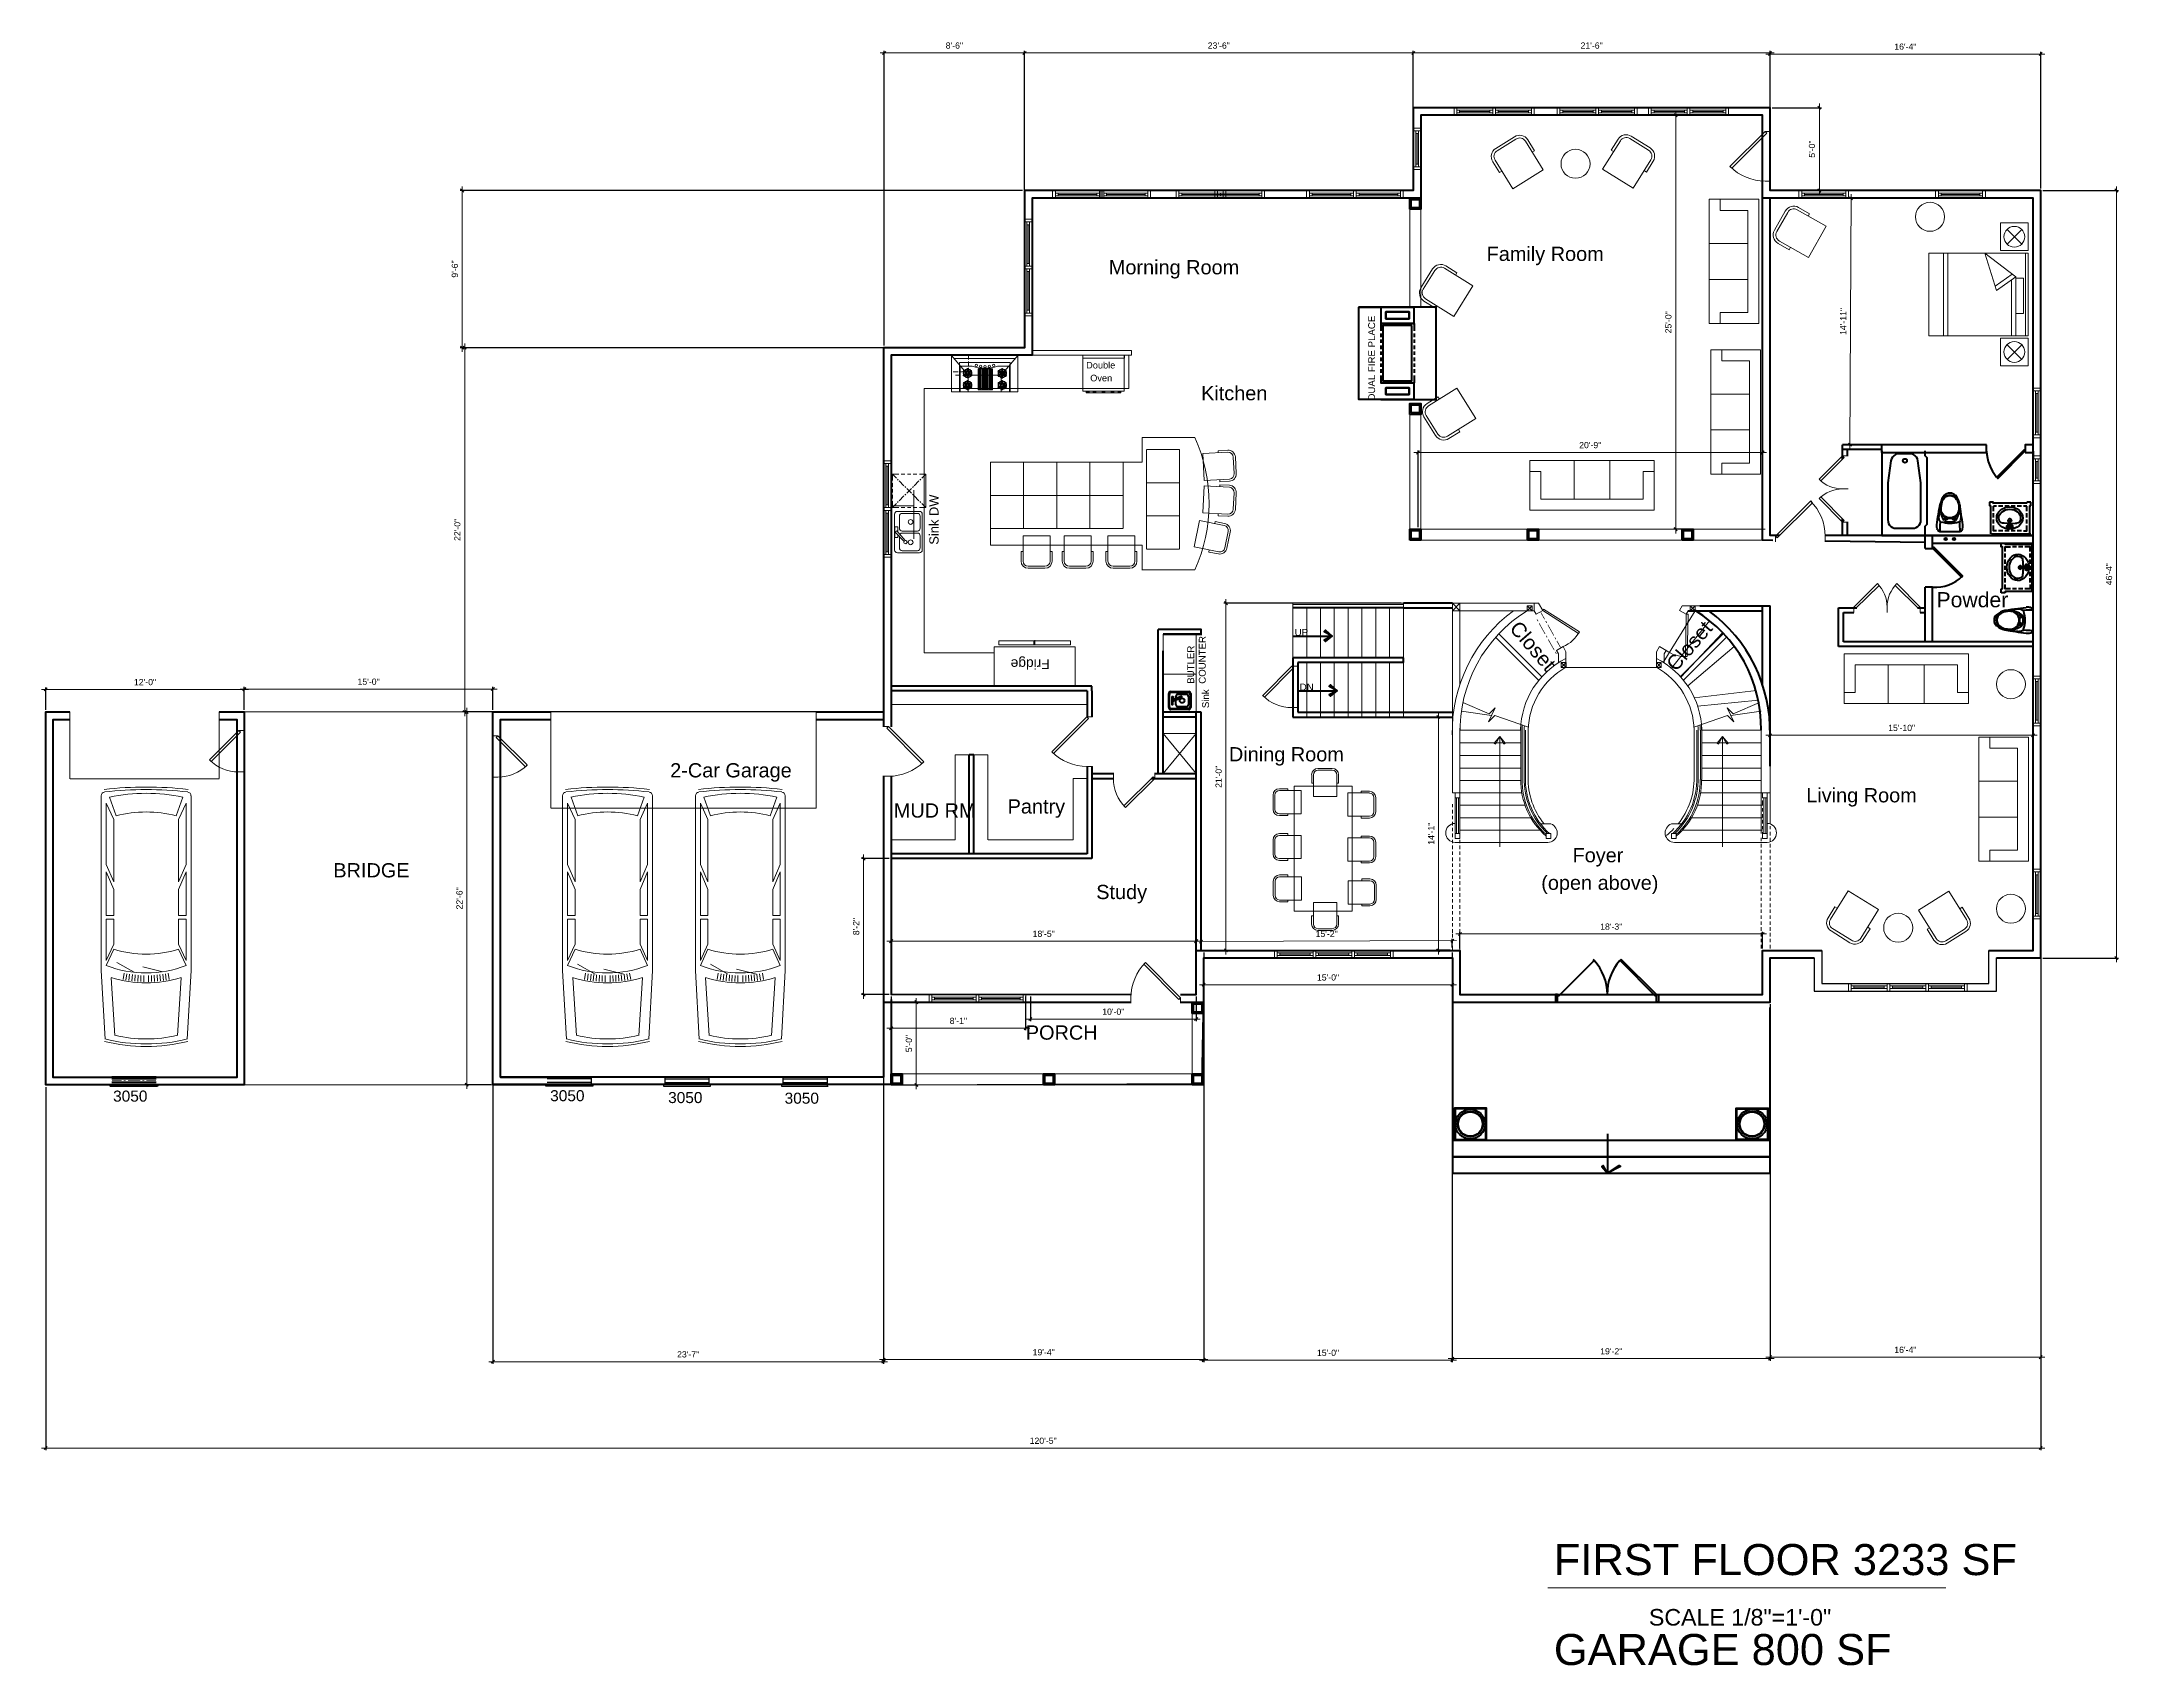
# Model space of a CAD drawing. Header units: inches. Extents: x 13 to 1517, y 21 to 1198.
import ezdxf

# ---------------------------------------------------------------- set-up
doc = ezdxf.new("R2010")
doc.units = ezdxf.units.IN
doc.header["$MEASUREMENT"] = 0
doc.linetypes.add('Hidden (½x)', pattern=[0.1875, 0.125, -0.0625])
doc.layers.get('DefPoints').update_dxf_attribs({"color": 17})
doc.layers.add('$1$DETAIL', color=1, linetype='Continuous')
doc.layers.add('PDF3_Text', color=7, linetype='Continuous')
for name, color, linetype, lineweight in [('A-DIM-480', 52, 'Continuous', 18), ('A-LIGHT+', 133, 'Continuous', 9), ('A-stairs', 30, 'Continuous', 13), ('A-WALL', 7, 'Continuous', 40), ('A-Wall-New', 1, 'Continuous', 50), ('A-windoor', 2, 'Continuous', 13), ('Details', 2, 'Continuous', 15), ('DIM', 8, 'Continuous', 5), ('door', 43, 'Continuous', 13), ('Furniture', 132, 'Continuous', 5)]:
    doc.layers.add(name, color=color, linetype=linetype, lineweight=lineweight)
doc.layers.add('PDF2_Layer 1', color=7, linetype='Continuous', true_color=0xffffff)
doc.styles.add('PDF Arial', font='arial.ttf')
doc.styles.get("Standard").update_dxf_attribs({"font": 'arial.ttf'})
doc.dimstyles.new('Forum 24', dxfattribs={"dimscale": 24, "dimtxt": 0.1875, "dimasz": 0.09375, "dimexe": 0.0625, "dimexo": 0.0625, "dimgap": 0.125, "dimtad": 1, "dimdec": 4, "dimrnd": 1, "dimzin": 7, "dimdsep": 46, "dimlunit": 4, "dimtxsty": 'Standard', "dimblk": 'OBLIQUE', "dimblk1": 'DIMTICK', "dimblk2": 'OBLIQUE', "dimcen": -0.0625, "dimdle": 0.125, "dimclrd": 256, "dimclre": 256, "dimclrt": 256, "dimadec": 0, "dimazin": 0, "dimtfac": 1, "dimtdec": 4, "dimtmove": 1, "dimatfit": 3, "dimfxl": 0.0625, "dimtvp": 1.2, "dimfrac": 2, "dimtolj": 1, "dimtzin": 7, "dimlwd": 13, "dimarcsym": 0})

msp = doc.modelspace()

# ---------------------------------------------------------------- texts
at = {"layer": 'A-stairs', "char_height": 10.498698, "style": 'PDF Arial'}
for insert, attachment_point, rotation in [((1075.39933, 772.36115), 7, 310.75693942), ((1223.95394, 772.36115), 9, 49.24306058)]:
    msp.add_mtext('Closet', dxfattribs=dict(at, insert=insert, attachment_point=attachment_point, rotation=rotation))
at = {"layer": 'A-stairs', "attachment_point": 7, "style": 'PDF Arial'}
for s, insert, char_height in [('Foyer', (1121.78358, 600.261), 10.307812), ('(open above)', (1099.10624, 580.28881), 10.3078125)]:
    msp.add_mtext(s, dxfattribs=dict(at, insert=insert, char_height=char_height))
at = {"layer": 'A-WALL', "attachment_point": 1, "rotation": 90, "style": 'PDF Arial'}
for s, insert, char_height in [('DUAL FIRE PLACE', (973.77086, 937.92197), 5.0107422), ('BUTLER\\PCOUNTER', (842.77286, 732.69694), 5.010742), ('Sink', (853.50411, 715.03906), 5.010742)]:
    msp.add_mtext(s, dxfattribs=dict(at, insert=insert, char_height=char_height))
at = {"layer": 'A-WALL', "style": 'PDF Arial'}
for s, insert, char_height, attachment_point in [('Powder', (1385.35424, 787.96222), 10.975911, 7), ('UP', (920.5514, 772.44496), 5.010742, 1), ('2-Car Garage', (468.29921, 661.74842), 10.3078125, 7), ('Living Room', (1291.02098, 643.66476), 10.3078125, 7), ('3050', (64.88393, 429.82048), 8, 7)]:
    msp.add_mtext(s, dxfattribs=dict(at, insert=insert, char_height=char_height, attachment_point=attachment_point))
at = {"layer": 'A-WALL', "insert": (924.16632, 732.81389), "char_height": 5.010742, "width": 8.8696289, "attachment_point": 1, "style": 'PDF Arial'}
msp.add_mtext('DN', dxfattribs=at)
at = {"layer": 'A-windoor', "lineweight": 25, "char_height": 8, "attachment_point": 7, "style": 'PDF Arial'}
for insert in [(381.40008, 430.12454), (466.80962, 428.77249), (551.17949, 428.31172)]:
    msp.add_mtext('3050', dxfattribs=dict(at, insert=insert))
at = {"layer": 'DIM', "char_height": 22.5, "attachment_point": 7, "style": 'PDF Arial'}
for s, insert in [('FIRST FLOOR 3233 SF', (1108.25863, 86.54746)), ('GARAGE 800 SF', (1108.25863, 21.38224))]:
    msp.add_mtext(s, dxfattribs=dict(at, insert=insert))
at = {"layer": 'Furniture', "char_height": 4.772135, "attachment_point": 7, "style": 'PDF Arial'}
for s, insert in [('Double', (769.53872, 961.09198)), ('Oven', (772.46539, 951.75864))]:
    msp.add_mtext(s, dxfattribs=dict(at, insert=insert))
at = {"layer": 'Furniture', "insert": (743.17661, 752.60293), "char_height": 7.158203, "attachment_point": 7, "rotation": 180, "style": 'PDF Arial'}
msp.add_mtext('Fridge', dxfattribs=at)
at = {"layer": 'PDF2_Layer 1', "lineweight": 0, "insert": (662.74012, 833.4794), "char_height": 6.68099, "attachment_point": 7, "rotation": 90, "style": 'PDF Arial'}
msp.add_mtext('Sink DW', dxfattribs=at)
at = {"layer": 'PDF2_Layer 1', "lineweight": 0, "insert": (1177.09197, 50.13277), "char_height": 12, "attachment_point": 7, "style": 'PDF Arial'}
msp.add_mtext('\\A1;SCALE 1/8"=1\'-0"', dxfattribs=at)
at = {"layer": 'PDF3_Text', "lineweight": 0, "attachment_point": 7, "style": 'PDF Arial'}
for s, insert, char_height in [('Morning Room', (785.96312, 1026.26005), 10.3078125), ('Family Room', (1059.56579, 1035.95966), 10.3078125), ('Kitchen', (852.75706, 937.97845), 10.307812), ('Dining Room', (872.95207, 673.37198), 10.3078125), ('Pantry', (712.68667, 635.57692), 10.307812), ('MUD RM', (630.25369, 635.57692), 10.307812), ('BRIDGE', (224.37045, 592.27206), 10.307812), ('Study', (776.85303, 573.58252), 10.307812), ('PORCH', (725.84358, 474.68148), 10.307812)]:
    msp.add_mtext(s, dxfattribs=dict(at, insert=insert, char_height=char_height))

# ---------------------------------------------------------------- blocks, each defined once
blk = doc.blocks.new('_Oblique')
at = {"color": 0, "linetype": 'ByBlock', "lineweight": -2}
blk.add_line((-0.5, -0.5), (0.5, 0.5), dxfattribs=at)
blk = doc.blocks.new('*D93')
at = {"layer": 'A-DIM-480', "lineweight": -2, "transparency": 16777216}
for p, q in [((1460.8, 532.5), (1460.8, 243.3)), ((1264.8, 376.5), (1264.8, 243.3))]:
    blk.add_line(p, q, dxfattribs=at)
at = {"layer": 'A-DIM-480', "lineweight": 13, "transparency": 16777216}
blk.add_line((1261.8, 244.8), (1463.8, 244.8), dxfattribs=at)
at = {"layer": 'DefPoints', "color": 0, "transparency": 16777216}
for p in [(1460.8, 534), (1264.8, 378), (1460.8, 244.8)]:
    blk.add_point(p, dxfattribs=at)
at = {"layer": 'A-DIM-480', "lineweight": 13, "transparency": 16777216, "xscale": 2.25, "yscale": 2.25, "zscale": 2.25, "rotation": 180}
blk.add_blockref('_Oblique', (1264.8, 244.8), dxfattribs=at)
at = {"layer": 'A-DIM-480', "lineweight": 13, "transparency": 16777216, "xscale": 2.25, "yscale": 2.25, "zscale": 2.25}
blk.add_blockref('_Oblique', (1460.8, 244.8), dxfattribs=at)
at = {"layer": 'A-DIM-480', "transparency": 16777216, "insert": (1362.8, 250.1), "char_height": 4.5, "attachment_point": 5}
blk.add_mtext('\\A1;16\'-4"', dxfattribs=at)
blk = doc.blocks.new('DIMTICK')
for p, q in [((-1, 0), (1, 0)), ((0, 1), (0, -1))]:
    blk.add_line(p, q)
at = {"const_width": 0.141}
blk.add_lwpolyline([(0.71, 0.71), (-0.71, -0.71)], dxfattribs=at)
blk = doc.blocks.new('*D94')
at = {"layer": 'A-DIM-480', "lineweight": -2, "transparency": 16777216}
for p, q in [((1460.8, 532.5), (1460.8, 177.4)), ((16.1, 440.5), (16.1, 177.4))]:
    blk.add_line(p, q, dxfattribs=at)
at = {"layer": 'A-DIM-480', "lineweight": 13, "transparency": 16777216}
blk.add_line((13.1, 178.9), (1463.8, 178.9), dxfattribs=at)
at = {"layer": 'DefPoints', "color": 0, "transparency": 16777216}
for p in [(1460.8, 534), (16.1, 442), (1460.8, 178.9)]:
    blk.add_point(p, dxfattribs=at)
at = {"layer": 'A-DIM-480', "lineweight": 13, "transparency": 16777216, "xscale": 2.25, "yscale": 2.25, "zscale": 2.25, "rotation": 180}
blk.add_blockref('_Oblique', (16.1, 178.9), dxfattribs=at)
at = {"layer": 'A-DIM-480', "lineweight": 13, "transparency": 16777216, "xscale": 2.25, "yscale": 2.25, "zscale": 2.25}
blk.add_blockref('_Oblique', (1460.8, 178.9), dxfattribs=at)
at = {"layer": 'A-DIM-480', "transparency": 16777216, "insert": (738.4, 184.2), "char_height": 4.5, "attachment_point": 5}
blk.add_mtext('\\A1;120\'-5"', dxfattribs=at)
blk = doc.blocks.new('A$C13B4006E')
at = {"layer": 'Furniture'}
for p, q in [((0, 83.5), (0, 103.5)), ((0, 103.5), (20, 103.5)), ((4.7, 98.9), (15.3, 88.2)), ((4.7, 88.2), (15.3, 98.9)), ((20, 83.5), (20, 103.5)), ((0, 83.5), (20, 83.5)), ((2, 21.8), (2, 81.8)), ((9, 39), (9, 81.8)), ((12, 41.1), (12, 81.8)), ((58.3, 81.8), (58.3, 21.8)), ((61.3, 81.8), (61.3, 21.8)), ((9, 39), (22.9, 48.9)), ((11.5, 37.1), (23.8, 45.9)), ((22.9, 48.9), (31.3, 21.8)), ((31.3, 21.8), (9, 39)), ((0, 20), (20, 20)), ((0, 20), (0, 0)), ((4.7, 4.7), (15.3, 15.3)), ((4.7, 15.3), (15.3, 4.7)), ((20, 20), (20, 0)), ((0, 0), (20, 0))]:
    blk.add_line(p, q, dxfattribs=at)
blk.add_lwpolyline([(72, 81.8), (0, 81.8), (0, 21.8), (72, 21.8)], close=True, dxfattribs=at)
blk.add_lwpolyline([(9, 40), (3.3, 40), (3.3, 65.5), (9, 65.5)], dxfattribs=at)
for centre in [(10, 93.5), (10, 10)]:
    blk.add_circle(centre, 7.53, dxfattribs=at)
blk = doc.blocks.new('*D95')
at = {"layer": 'A-DIM-480', "lineweight": -2, "transparency": 16777216}
for p, q in [((1462.3, 1090.1), (1517.1, 1090.1)), ((1462.3, 534), (1517.1, 534))]:
    blk.add_line(p, q, dxfattribs=at)
at = {"layer": 'A-DIM-480', "lineweight": 13, "transparency": 16777216}
blk.add_line((1515.6, 531), (1515.6, 1093.1), dxfattribs=at)
at = {"layer": 'DefPoints', "color": 0, "transparency": 16777216}
for p in [(1460.8, 1090.1), (1515.6, 1090.1), (1460.8, 534)]:
    blk.add_point(p, dxfattribs=at)
at = {"layer": 'A-DIM-480', "lineweight": 13, "transparency": 16777216, "xscale": 2.25, "yscale": 2.25, "zscale": 2.25}
for p, rotation in [((1515.6, 1090.1), 90), ((1515.6, 534), 270)]:
    blk.add_blockref('_Oblique', p, dxfattribs=dict(at, rotation=rotation))
at = {"layer": 'A-DIM-480', "transparency": 16777216, "insert": (1510.3, 812.1), "char_height": 4.5, "attachment_point": 5, "rotation": 90}
blk.add_mtext('\\A1;46\'-4"', dxfattribs=at)
blk = doc.blocks.new('*U12')
for p, q in [((-36, 0), (-36, 4)), ((0, 0), (0, 4))]:
    blk.add_line(p, q)
blk.add_lwpolyline([(0, 0), (-25.5, -25.5), (-26.7, -24.2), (-1.2, 1.2)], close=True)
blk.add_arc((0, 0), 36, 180, 225)
blk = doc.blocks.new('*U18')
for p, q in [((0, 0), (0, 4)), ((36, 0), (36, 4))]:
    blk.add_line(p, q)
blk.add_lwpolyline([(0, 0), (25.5, -25.5), (26.7, -24.2), (1.2, 1.2)], close=True)
blk.add_arc((0, 0), 36, 315, 0)
blk = doc.blocks.new('*U10')
for p, q in [((-18, 0), (14, 0)), ((-18, -3.75), (-18, -1.75)), ((-18, -1.75), (14, -1.75)), ((14, -3.75), (-18, -3.75)), ((-18, -5.5), (14, -5.5)), ((-16, -1.75), (-16, -3.75)), ((12, -2.75), (-16, -2.75)), ((12, -1.75), (12, -3.75)), ((14, -1.75), (14, -3.75))]:
    blk.add_line(p, q)
blk.add_lwpolyline([(-18, -5.5), (-20, -5.5), (-20, 0), (-18, 0)], close=True)
at = {"extrusion": (0, 0, -1)}
blk.add_lwpolyline([(-14, -5.5), (-16, -5.5), (-16, 0), (-14, 0)], close=True, dxfattribs=at)
blk = doc.blocks.new('*D75')
at = {"layer": 'DefPoints', "color": 0, "transparency": 16777216}
for p in [(1208.9, 1144.6), (1196.5, 844.7), (1208.9, 844.7)]:
    blk.add_point(p, dxfattribs=at)
at = {"layer": 'DIM', "lineweight": -2, "transparency": 16777216}
for p, q in [((1207.4, 1144.6), (1195, 1144.6)), ((1207.4, 844.7), (1195, 844.7))]:
    blk.add_line(p, q, dxfattribs=at)
at = {"layer": 'DIM', "lineweight": 13, "transparency": 16777216}
blk.add_line((1196.5, 1147.6), (1196.5, 841.7), dxfattribs=at)
at = {"layer": 'DIM', "lineweight": 13, "transparency": 16777216, "xscale": 2.25, "yscale": 2.25, "zscale": 2.25}
for p, rotation in [((1196.5, 1144.6), 90), ((1196.5, 844.7), 270)]:
    blk.add_blockref('_Oblique', p, dxfattribs=dict(at, rotation=rotation))
at = {"layer": 'DIM', "transparency": 16777216, "insert": (1191.2, 994.6), "char_height": 4.5, "attachment_point": 5, "rotation": 90}
blk.add_mtext('\\A1;25\'-0"', dxfattribs=at)
blk = doc.blocks.new('*D76')
at = {"layer": 'DefPoints', "color": 0, "transparency": 16777216}
for p in [(1009.9, 900.3), (1009.9, 844.7), (1259.3, 845.8)]:
    blk.add_point(p, dxfattribs=at)
at = {"layer": 'DIM', "lineweight": 13, "transparency": 16777216}
blk.add_line((1262.3, 900.3), (1006.9, 900.3), dxfattribs=at)
at = {"layer": 'DIM', "lineweight": -2, "transparency": 16777216}
for p, q in [((1009.9, 846.2), (1009.9, 901.8)), ((1259.3, 847.3), (1259.3, 901.8))]:
    blk.add_line(p, q, dxfattribs=at)
at = {"layer": 'DIM', "lineweight": 13, "transparency": 16777216, "xscale": 2.25, "yscale": 2.25, "zscale": 2.25, "rotation": 180}
blk.add_blockref('_Oblique', (1009.9, 900.3), dxfattribs=at)
at = {"layer": 'DIM', "lineweight": 13, "transparency": 16777216, "xscale": 2.25, "yscale": 2.25, "zscale": 2.25}
blk.add_blockref('_Oblique', (1259.3, 900.3), dxfattribs=at)
at = {"layer": 'DIM', "transparency": 16777216, "insert": (1134.6, 905.6), "char_height": 4.5, "attachment_point": 5}
blk.add_mtext('\\A1;20\'-9"', dxfattribs=at)
blk = doc.blocks.new('A$C4D910482')
at = {"layer": 'Furniture', "linetype": 'Continuous'}
for p, q in [((2, 23), (2, 7)), ((31.3, 28), (7, 28)), ((16.3, 28), (16.3, 30)), ((31.3, 2), (31.3, 28)), ((7, 2), (31.3, 2)), ((16.3, 0), (16.3, 2))]:
    blk.add_line(p, q, dxfattribs=at)
for points in [[(0, 23), (0, 7)], [(16.3, 30), (7, 30)], [(7, 0), (16.3, 0)]]:
    blk.add_lwpolyline(points, dxfattribs=at)
for centre, radius, start, end in [((7, 23), 7, 90, 180), ((7, 23), 5, 90, 180), ((7, 7), 7, 180, 270), ((7, 7), 5, 180, 270)]:
    blk.add_arc(centre, radius, start, end, dxfattribs=at)
blk = doc.blocks.new('*D71')
at = {"layer": 'DefPoints', "color": 0, "transparency": 16777216}
for p in [(854.7, 539.6), (1034.7, 539.6), (1034.7, 514.6)]:
    blk.add_point(p, dxfattribs=at)
at = {"layer": 'DIM', "lineweight": -2, "transparency": 16777216}
for p, q in [((854.7, 538.1), (854.7, 513.1)), ((1034.7, 538.1), (1034.7, 513.1))]:
    blk.add_line(p, q, dxfattribs=at)
at = {"layer": 'DIM', "lineweight": 13, "transparency": 16777216}
blk.add_line((851.7, 514.6), (1037.7, 514.6), dxfattribs=at)
at = {"layer": 'DIM', "lineweight": 13, "transparency": 16777216, "xscale": 2.25, "yscale": 2.25, "zscale": 2.25, "rotation": 180}
blk.add_blockref('_Oblique', (854.7, 514.6), dxfattribs=at)
at = {"layer": 'DIM', "lineweight": 13, "transparency": 16777216, "xscale": 2.25, "yscale": 2.25, "zscale": 2.25}
blk.add_blockref('_Oblique', (1034.7, 514.6), dxfattribs=at)
at = {"layer": 'DIM', "transparency": 16777216, "insert": (944.7, 519.9), "char_height": 4.5, "attachment_point": 5}
blk.add_mtext('\\A1;15\'-0"', dxfattribs=at)
blk = doc.blocks.new('*D72')
at = {"layer": 'A-DIM-480', "lineweight": -2, "transparency": 16777216}
for p, q in [((1029.7, 708.6), (1023.1, 708.6)), ((1033.2, 539.6), (1023.1, 539.6))]:
    blk.add_line(p, q, dxfattribs=at)
at = {"layer": 'A-DIM-480', "lineweight": 13, "transparency": 16777216}
blk.add_line((1024.6, 711.6), (1024.6, 536.6), dxfattribs=at)
at = {"layer": 'DefPoints', "color": 0, "transparency": 16777216}
for p in [(1031.2, 708.6), (1024.6, 539.6), (1034.7, 539.6)]:
    blk.add_point(p, dxfattribs=at)
at = {"layer": 'A-DIM-480', "lineweight": 13, "transparency": 16777216, "xscale": 2.25, "yscale": 2.25, "zscale": 2.25}
for p, rotation in [((1024.6, 708.6), 90), ((1024.6, 539.6), 270)]:
    blk.add_blockref('_Oblique', p, dxfattribs=dict(at, rotation=rotation))
at = {"layer": 'A-DIM-480', "transparency": 16777216, "insert": (1019.4, 624.1), "char_height": 4.5, "attachment_point": 5, "rotation": 90}
blk.add_mtext('\\A1;14\'-1"', dxfattribs=at)
blk = doc.blocks.new('A$C4AF24E16')
at = {"layer": 'Furniture'}
for p, q in [((1.4, 0), (1.4, 16.4)), ((4.7, 19.8), (15.5, 19.8)), ((18.9, 16.4), (18.9, 0)), ((1.4, 10.2), (0, 10.2)), ((20.2, 10.2), (18.9, 10.2)), ((18.9, 0), (1.4, 0))]:
    blk.add_line(p, q, dxfattribs=at)
for points in [[(0, 10.2), (0, 16.4)], [(4.7, 21.2), (15.5, 21.2)], [(20.2, 16.4), (20.2, 10.2)]]:
    blk.add_lwpolyline(points, dxfattribs=at)
for centre, radius, start, end in [((4.7, 16.4), 4.73, 90, 180), ((4.7, 16.4), 3.38, 90, 180), ((15.5, 16.4), 4.73, 0, 90), ((15.5, 16.4), 3.38, 0, 90)]:
    blk.add_arc(centre, radius, start, end, dxfattribs=at)
blk = doc.blocks.new('*U61')
at = {"layer": 'Furniture', "xscale": -0.9619953212731978, "yscale": 0.9619953212731978, "zscale": 0.9619953212731978, "rotation": 180}
blk.add_blockref('A$C4AF24E16', (-9.7, 10.2), dxfattribs=at)
blk = doc.blocks.new('*U62')
at = {"layer": 'DIM', "color": 0, "linetype": 'ByBlock', "lineweight": -2, "transparency": 16777216}
for p in [(0, 0), (32.46875, 0)]:
    blk.add_blockref('*U61', p, dxfattribs=at)
blk = doc.blocks.new('*U63')
at = {"layer": 'Furniture', "xscale": -0.9619953212731978, "yscale": 0.9619953212731978, "zscale": 0.9619953212731978, "rotation": 180}
blk.add_blockref('A$C4AF24E16', (-9.7, 10.2), dxfattribs=at)
blk = doc.blocks.new('*U64')
at = {"layer": 'DIM', "color": 0, "linetype": 'ByBlock', "lineweight": -2, "transparency": 16777216}
for p in [(0, 0), (32.46875, 0)]:
    blk.add_blockref('*U63', p, dxfattribs=at)
blk = doc.blocks.new('*D73')
at = {"layer": 'DefPoints', "color": 0, "transparency": 16777216}
for p in [(729.2, 507.6), (849.2, 507.6), (729.2, 489.8)]:
    blk.add_point(p, dxfattribs=at)
at = {"layer": 'DIM', "lineweight": -2, "transparency": 16777216}
for p, q in [((729.2, 506.1), (729.2, 488.3)), ((849.2, 506.1), (849.2, 488.3))]:
    blk.add_line(p, q, dxfattribs=at)
at = {"layer": 'DIM', "lineweight": 13, "transparency": 16777216}
blk.add_line((852.2, 489.8), (726.2, 489.8), dxfattribs=at)
at = {"layer": 'DIM', "lineweight": 13, "transparency": 16777216, "xscale": 2.25, "yscale": 2.25, "zscale": 2.25, "rotation": 180}
blk.add_blockref('_Oblique', (729.2, 489.8), dxfattribs=at)
at = {"layer": 'DIM', "lineweight": 13, "transparency": 16777216, "xscale": 2.25, "yscale": 2.25, "zscale": 2.25}
blk.add_blockref('_Oblique', (849.2, 489.8), dxfattribs=at)
at = {"layer": 'DIM', "transparency": 16777216, "insert": (789.2, 495.1), "char_height": 4.5, "attachment_point": 5}
blk.add_mtext('\\A1;10\'-0"', dxfattribs=at)
blk = doc.blocks.new('*D74')
at = {"layer": 'DefPoints', "color": 0, "transparency": 16777216}
for p in [(628.3, 507.6), (725.7, 507.6), (628.3, 483.1)]:
    blk.add_point(p, dxfattribs=at)
at = {"layer": 'DIM', "lineweight": -2, "transparency": 16777216}
for p, q in [((628.3, 506.1), (628.3, 481.6)), ((725.7, 506.1), (725.7, 481.6))]:
    blk.add_line(p, q, dxfattribs=at)
at = {"layer": 'DIM', "lineweight": 13, "transparency": 16777216}
blk.add_line((728.7, 483.1), (625.3, 483.1), dxfattribs=at)
at = {"layer": 'DIM', "lineweight": 13, "transparency": 16777216, "xscale": 2.25, "yscale": 2.25, "zscale": 2.25, "rotation": 180}
blk.add_blockref('_Oblique', (628.3, 483.1), dxfattribs=at)
at = {"layer": 'DIM', "lineweight": 13, "transparency": 16777216, "xscale": 2.25, "yscale": 2.25, "zscale": 2.25}
blk.add_blockref('_Oblique', (725.7, 483.1), dxfattribs=at)
at = {"layer": 'DIM', "transparency": 16777216, "insert": (677, 488.4), "char_height": 4.5, "attachment_point": 5}
blk.add_mtext('\\A1;8\'-1"', dxfattribs=at)
blk = doc.blocks.new('*U30')
for p, q in [((-30, 0), (-30, 4)), ((0, 0), (0, 4))]:
    blk.add_line(p, q)
blk.add_lwpolyline([(0, 0), (-21.2, -21.2), (-22.5, -20), (-1.2, 1.2)], close=True)
blk.add_arc((0, 0), 30, 180, 225)
blk = doc.blocks.new('*U11')
for p, q in [((-18, 0), (8, 0)), ((-18, -3.75), (-18, -1.75)), ((-18, -1.75), (8, -1.75)), ((8, -3.75), (-18, -3.75)), ((-18, -5.5), (8, -5.5)), ((-16, -1.75), (-16, -3.75)), ((6, -2.75), (-16, -2.75)), ((6, -1.75), (6, -3.75)), ((8, -1.75), (8, -3.75))]:
    blk.add_line(p, q)
blk.add_lwpolyline([(-18, -5.5), (-20, -5.5), (-20, 0), (-18, 0)], close=True)
at = {"extrusion": (0, 0, -1)}
blk.add_lwpolyline([(-8, -5.5), (-10, -5.5), (-10, 0), (-8, 0)], close=True, dxfattribs=at)
blk = doc.blocks.new('*U13')
for p, q in [((-12, 0), (14, 0)), ((-12, -3.75), (-12, -1.75)), ((-12, -1.75), (14, -1.75)), ((14, -3.75), (-12, -3.75)), ((-12, -5.5), (14, -5.5)), ((-10, -1.75), (-10, -3.75)), ((12, -2.75), (-10, -2.75)), ((12, -1.75), (12, -3.75)), ((14, -1.75), (14, -3.75))]:
    blk.add_line(p, q)
blk.add_lwpolyline([(-12, -5.5), (-14, -5.5), (-14, 0), (-12, 0)], close=True)
at = {"extrusion": (0, 0, -1)}
blk.add_lwpolyline([(-14, -5.5), (-16, -5.5), (-16, 0), (-14, 0)], close=True, dxfattribs=at)
blk = doc.blocks.new('*U29')
for p, q in [((-24, 0), (-24, 4)), ((0, 0), (0, 4))]:
    blk.add_line(p, q)
blk.add_lwpolyline([(0, 0), (-17, -17), (-18.2, -15.7), (-1.2, 1.2)], close=True)
blk.add_arc((0, 0), 24, 180, 225)
blk = doc.blocks.new('*D77')
at = {"layer": 'A-DIM-480', "lineweight": 13, "transparency": 16777216}
blk.add_line((1322.7, 902.9), (1323.5, 1087.5), dxfattribs=at)
at = {"layer": 'A-DIM-480', "lineweight": -2, "transparency": 16777216}
for p, q in [((1323.2, 1084.5), (1325, 1084.5)), ((1322.4, 905.9), (1324.2, 905.9))]:
    blk.add_line(p, q, dxfattribs=at)
at = {"layer": 'DefPoints', "color": 0, "transparency": 16777216}
for p in [(1321.7, 1084.5), (1323.5, 1084.5), (1320.9, 905.9)]:
    blk.add_point(p, dxfattribs=at)
at = {"layer": 'A-DIM-480', "lineweight": 13, "transparency": 16777216, "xscale": 2.25, "yscale": 2.25, "zscale": 2.25}
for p, rotation in [((1323.5, 1084.5), 89.72604752562971), ((1322.7, 905.9), 269.7260475256297)]:
    blk.add_blockref('_Oblique', p, dxfattribs=dict(at, rotation=rotation))
at = {"layer": 'A-DIM-480', "transparency": 16777216, "insert": (1317.8, 995.2), "char_height": 4.5, "attachment_point": 5, "rotation": 89.726}
blk.add_mtext('\\A1;14\'-11"', dxfattribs=at)
blk = doc.blocks.new('*D78')
at = {"layer": 'A-DIM-480', "lineweight": -2, "transparency": 16777216}
for p, q in [((629.8, 502), (648, 502)), ((629.8, 442), (648, 442))]:
    blk.add_line(p, q, dxfattribs=at)
at = {"layer": 'A-DIM-480', "lineweight": 13, "transparency": 16777216}
blk.add_line((646.5, 505), (646.5, 439), dxfattribs=at)
at = {"layer": 'DefPoints', "color": 0, "transparency": 16777216}
for p in [(628.3, 502), (628.3, 442), (646.5, 442)]:
    blk.add_point(p, dxfattribs=at)
at = {"layer": 'A-DIM-480', "lineweight": 13, "transparency": 16777216, "xscale": 2.25, "yscale": 2.25, "zscale": 2.25}
for p, rotation in [((646.5, 502), 90), ((646.5, 442), 270)]:
    blk.add_blockref('_Oblique', p, dxfattribs=dict(at, rotation=rotation))
at = {"layer": 'A-DIM-480', "transparency": 16777216, "insert": (641.2, 472), "char_height": 4.5, "attachment_point": 5, "rotation": 90}
blk.add_mtext('\\A1;5\'-0"', dxfattribs=at)
blk = doc.blocks.new('*D79')
at = {"layer": 'A-DIM-480', "lineweight": -2, "transparency": 16777216}
for p, q in [((339.9, 500.5), (339.9, 240)), ((622.8, 503.9), (622.8, 240))]:
    blk.add_line(p, q, dxfattribs=at)
at = {"layer": 'A-DIM-480', "lineweight": 13, "transparency": 16777216}
blk.add_line((625.8, 241.5), (336.9, 241.5), dxfattribs=at)
at = {"layer": 'DefPoints', "color": 0, "transparency": 16777216}
for p in [(339.9, 502), (622.8, 505.4), (339.9, 241.5)]:
    blk.add_point(p, dxfattribs=at)
at = {"layer": 'A-DIM-480', "lineweight": 13, "transparency": 16777216, "xscale": 2.25, "yscale": 2.25, "zscale": 2.25, "rotation": 180}
blk.add_blockref('_Oblique', (339.9, 241.5), dxfattribs=at)
at = {"layer": 'A-DIM-480', "lineweight": 13, "transparency": 16777216, "xscale": 2.25, "yscale": 2.25, "zscale": 2.25}
blk.add_blockref('_Oblique', (622.8, 241.5), dxfattribs=at)
at = {"layer": 'A-DIM-480', "transparency": 16777216, "insert": (481.3, 246.8), "char_height": 4.5, "attachment_point": 5}
blk.add_mtext('\\A1;23\'-7"', dxfattribs=at)
blk = doc.blocks.new('*D80')
at = {"layer": 'A-DIM-480', "lineweight": -2, "transparency": 16777216}
for p, q in [((338.4, 712.3), (319.5, 712.3)), ((338.4, 442.2), (319.5, 442.2))]:
    blk.add_line(p, q, dxfattribs=at)
at = {"layer": 'A-DIM-480', "lineweight": 13, "transparency": 16777216}
blk.add_line((321, 439.2), (321, 715.3), dxfattribs=at)
at = {"layer": 'DefPoints', "color": 0, "transparency": 16777216}
for p in [(321, 712.3), (339.9, 712.3), (339.9, 442.2)]:
    blk.add_point(p, dxfattribs=at)
at = {"layer": 'A-DIM-480', "lineweight": 13, "transparency": 16777216, "xscale": 2.25, "yscale": 2.25, "zscale": 2.25}
for p, rotation in [((321, 712.3), 90), ((321, 442.2), 270)]:
    blk.add_blockref('_Oblique', p, dxfattribs=dict(at, rotation=rotation))
at = {"layer": 'A-DIM-480', "transparency": 16777216, "insert": (315.7, 577.2), "char_height": 4.5, "attachment_point": 5, "rotation": 90}
blk.add_mtext('\\A1;22\'-6"', dxfattribs=at)
blk = doc.blocks.new('*D81')
at = {"layer": 'A-DIM-480', "lineweight": 13, "transparency": 16777216}
blk.add_line((342.9, 728.9), (156.9, 728.9), dxfattribs=at)
at = {"layer": 'A-DIM-480', "lineweight": -2, "transparency": 16777216}
for p, q in [((159.9, 713.8), (159.9, 730.4)), ((339.9, 713.8), (339.9, 730.4))]:
    blk.add_line(p, q, dxfattribs=at)
at = {"layer": 'DefPoints', "color": 0, "transparency": 16777216}
for p in [(159.9, 728.9), (159.9, 712.3), (339.9, 712.3)]:
    blk.add_point(p, dxfattribs=at)
at = {"layer": 'A-DIM-480', "lineweight": 13, "transparency": 16777216, "xscale": 2.25, "yscale": 2.25, "zscale": 2.25, "rotation": 180}
blk.add_blockref('_Oblique', (159.9, 728.9), dxfattribs=at)
at = {"layer": 'A-DIM-480', "lineweight": 13, "transparency": 16777216, "xscale": 2.25, "yscale": 2.25, "zscale": 2.25}
blk.add_blockref('_Oblique', (339.9, 728.9), dxfattribs=at)
at = {"layer": 'A-DIM-480', "transparency": 16777216, "insert": (249.9, 734.2), "char_height": 4.5, "attachment_point": 5}
blk.add_mtext('\\A1;15\'-0"', dxfattribs=at)
blk = doc.blocks.new('*D82')
at = {"layer": 'A-DIM-480', "lineweight": 13, "transparency": 16777216}
blk.add_line((162.9, 728.6), (13.1, 728.6), dxfattribs=at)
at = {"layer": 'A-DIM-480', "lineweight": -2, "transparency": 16777216}
for p, q in [((16.1, 713.8), (16.1, 730.1)), ((159.9, 713.8), (159.9, 730.1))]:
    blk.add_line(p, q, dxfattribs=at)
at = {"layer": 'DefPoints', "color": 0, "transparency": 16777216}
for p in [(16.1, 728.6), (16.1, 712.3), (159.9, 712.3)]:
    blk.add_point(p, dxfattribs=at)
at = {"layer": 'A-DIM-480', "lineweight": 13, "transparency": 16777216, "xscale": 2.25, "yscale": 2.25, "zscale": 2.25, "rotation": 180}
blk.add_blockref('_Oblique', (16.1, 728.6), dxfattribs=at)
at = {"layer": 'A-DIM-480', "lineweight": 13, "transparency": 16777216, "xscale": 2.25, "yscale": 2.25, "zscale": 2.25}
blk.add_blockref('_Oblique', (159.9, 728.6), dxfattribs=at)
at = {"layer": 'A-DIM-480', "transparency": 16777216, "insert": (88, 733.9), "char_height": 4.5, "attachment_point": 5}
blk.add_mtext('\\A1;12\'-0"', dxfattribs=at)
blk = doc.blocks.new('*D83')
at = {"layer": 'A-DIM-480', "lineweight": -2, "transparency": 16777216}
for p, q in [((622.8, 507.9), (622.8, 241.5)), ((854.7, 500.5), (854.7, 241.5))]:
    blk.add_line(p, q, dxfattribs=at)
at = {"layer": 'A-DIM-480', "lineweight": 13, "transparency": 16777216}
blk.add_line((619.8, 243), (857.7, 243), dxfattribs=at)
at = {"layer": 'DefPoints', "color": 0, "transparency": 16777216}
for p in [(622.8, 509.4), (854.7, 502), (854.7, 243)]:
    blk.add_point(p, dxfattribs=at)
at = {"layer": 'A-DIM-480', "lineweight": 13, "transparency": 16777216, "xscale": 2.25, "yscale": 2.25, "zscale": 2.25, "rotation": 180}
blk.add_blockref('_Oblique', (622.8, 243), dxfattribs=at)
at = {"layer": 'A-DIM-480', "lineweight": 13, "transparency": 16777216, "xscale": 2.25, "yscale": 2.25, "zscale": 2.25}
blk.add_blockref('_Oblique', (854.7, 243), dxfattribs=at)
at = {"layer": 'A-DIM-480', "transparency": 16777216, "insert": (738.8, 248.3), "char_height": 4.5, "attachment_point": 5}
blk.add_mtext('\\A1;19\'-4"', dxfattribs=at)
blk = doc.blocks.new('*D84')
at = {"layer": 'A-DIM-480', "lineweight": -2, "transparency": 16777216}
for p, q in [((854.7, 532.5), (854.7, 241.1)), ((1034.7, 532.5), (1034.7, 241.1))]:
    blk.add_line(p, q, dxfattribs=at)
at = {"layer": 'A-DIM-480', "lineweight": 13, "transparency": 16777216}
blk.add_line((851.7, 242.6), (1037.7, 242.6), dxfattribs=at)
at = {"layer": 'DefPoints', "color": 0, "transparency": 16777216}
for p in [(854.7, 534), (1034.7, 534), (1034.7, 242.6)]:
    blk.add_point(p, dxfattribs=at)
at = {"layer": 'A-DIM-480', "lineweight": 13, "transparency": 16777216, "xscale": 2.25, "yscale": 2.25, "zscale": 2.25, "rotation": 180}
blk.add_blockref('_Oblique', (854.7, 242.6), dxfattribs=at)
at = {"layer": 'A-DIM-480', "lineweight": 13, "transparency": 16777216, "xscale": 2.25, "yscale": 2.25, "zscale": 2.25}
blk.add_blockref('_Oblique', (1034.7, 242.6), dxfattribs=at)
at = {"layer": 'A-DIM-480', "transparency": 16777216, "insert": (944.7, 247.9), "char_height": 4.5, "attachment_point": 5}
blk.add_mtext('\\A1;15\'-0"', dxfattribs=at)
blk = doc.blocks.new('*D85')
at = {"layer": 'A-DIM-480', "lineweight": -2, "transparency": 16777216}
for p, q in [((1034.7, 500.5), (1034.7, 242.2)), ((1264.8, 500.5), (1264.8, 242.2))]:
    blk.add_line(p, q, dxfattribs=at)
at = {"layer": 'A-DIM-480', "lineweight": 13, "transparency": 16777216}
blk.add_line((1031.7, 243.7), (1267.8, 243.7), dxfattribs=at)
at = {"layer": 'DefPoints', "color": 0, "transparency": 16777216}
for p in [(1034.7, 502), (1264.8, 502), (1264.8, 243.7)]:
    blk.add_point(p, dxfattribs=at)
at = {"layer": 'A-DIM-480', "lineweight": 13, "transparency": 16777216, "xscale": 2.25, "yscale": 2.25, "zscale": 2.25, "rotation": 180}
blk.add_blockref('_Oblique', (1034.7, 243.7), dxfattribs=at)
at = {"layer": 'A-DIM-480', "lineweight": 13, "transparency": 16777216, "xscale": 2.25, "yscale": 2.25, "zscale": 2.25}
blk.add_blockref('_Oblique', (1264.8, 243.7), dxfattribs=at)
at = {"layer": 'A-DIM-480', "transparency": 16777216, "insert": (1149.8, 249), "char_height": 4.5, "attachment_point": 5}
blk.add_mtext('\\A1;19\'-2"', dxfattribs=at)
blk = doc.blocks.new('*D86')
at = {"layer": 'A-DIM-480', "lineweight": 13, "transparency": 16777216}
blk.add_line((1463.8, 1189), (1261.8, 1189), dxfattribs=at)
at = {"layer": 'A-DIM-480', "lineweight": -2, "transparency": 16777216}
for p, q in [((1264.8, 1096.6), (1264.8, 1190.5)), ((1460.8, 1091.6), (1460.8, 1190.5))]:
    blk.add_line(p, q, dxfattribs=at)
at = {"layer": 'DefPoints', "color": 0, "transparency": 16777216}
for p in [(1264.8, 1189), (1264.8, 1095.1), (1460.8, 1090.1)]:
    blk.add_point(p, dxfattribs=at)
at = {"layer": 'A-DIM-480', "lineweight": 13, "transparency": 16777216, "xscale": 2.25, "yscale": 2.25, "zscale": 2.25, "rotation": 180}
blk.add_blockref('_Oblique', (1264.8, 1189), dxfattribs=at)
at = {"layer": 'A-DIM-480', "lineweight": 13, "transparency": 16777216, "xscale": 2.25, "yscale": 2.25, "zscale": 2.25}
blk.add_blockref('_Oblique', (1460.8, 1189), dxfattribs=at)
at = {"layer": 'A-DIM-480', "transparency": 16777216, "insert": (1362.8, 1194.3), "char_height": 4.5, "attachment_point": 5}
blk.add_mtext('\\A1;16\'-4"', dxfattribs=at)
blk = doc.blocks.new('*D87')
at = {"layer": 'A-DIM-480', "lineweight": 13, "transparency": 16777216}
blk.add_line((1267.8, 1189.8), (1003.4, 1189.8), dxfattribs=at)
at = {"layer": 'A-DIM-480', "lineweight": -2, "transparency": 16777216}
for p, q in [((1006.4, 1151.6), (1006.4, 1191.3)), ((1264.8, 1151.6), (1264.8, 1191.3))]:
    blk.add_line(p, q, dxfattribs=at)
at = {"layer": 'DefPoints', "color": 0, "transparency": 16777216}
for p in [(1006.4, 1189.8), (1006.4, 1150.1), (1264.8, 1150.1)]:
    blk.add_point(p, dxfattribs=at)
at = {"layer": 'A-DIM-480', "lineweight": 13, "transparency": 16777216, "xscale": 2.25, "yscale": 2.25, "zscale": 2.25, "rotation": 180}
blk.add_blockref('_Oblique', (1006.4, 1189.8), dxfattribs=at)
at = {"layer": 'A-DIM-480', "lineweight": 13, "transparency": 16777216, "xscale": 2.25, "yscale": 2.25, "zscale": 2.25}
blk.add_blockref('_Oblique', (1264.8, 1189.8), dxfattribs=at)
at = {"layer": 'A-DIM-480', "transparency": 16777216, "insert": (1135.6, 1195.1), "char_height": 4.5, "attachment_point": 5}
blk.add_mtext('\\A1;21\'-6"', dxfattribs=at)
blk = doc.blocks.new('*D88')
at = {"layer": 'A-DIM-480', "lineweight": 13, "transparency": 16777216}
blk.add_line((1009.4, 1189.8), (721.9, 1189.8), dxfattribs=at)
at = {"layer": 'A-DIM-480', "lineweight": -2, "transparency": 16777216}
for p, q in [((724.9, 1091.6), (724.9, 1191.3)), ((1006.4, 1091.6), (1006.4, 1191.3))]:
    blk.add_line(p, q, dxfattribs=at)
at = {"layer": 'DefPoints', "color": 0, "transparency": 16777216}
for p in [(724.9, 1189.8), (724.9, 1090.1), (1006.4, 1090.1)]:
    blk.add_point(p, dxfattribs=at)
at = {"layer": 'A-DIM-480', "lineweight": 13, "transparency": 16777216, "xscale": 2.25, "yscale": 2.25, "zscale": 2.25, "rotation": 180}
blk.add_blockref('_Oblique', (724.9, 1189.8), dxfattribs=at)
at = {"layer": 'A-DIM-480', "lineweight": 13, "transparency": 16777216, "xscale": 2.25, "yscale": 2.25, "zscale": 2.25}
blk.add_blockref('_Oblique', (1006.4, 1189.8), dxfattribs=at)
at = {"layer": 'A-DIM-480', "transparency": 16777216, "insert": (865.6, 1195.1), "char_height": 4.5, "attachment_point": 5}
blk.add_mtext('\\A1;23\'-6"', dxfattribs=at)
blk = doc.blocks.new('*D89')
at = {"layer": 'A-DIM-480', "lineweight": 13, "transparency": 16777216}
blk.add_line((727.9, 1189.8), (620.3, 1189.8), dxfattribs=at)
at = {"layer": 'A-DIM-480', "lineweight": -2, "transparency": 16777216}
for p, q in [((623.3, 977.7), (623.3, 1191.3)), ((724.9, 977.7), (724.9, 1191.3))]:
    blk.add_line(p, q, dxfattribs=at)
at = {"layer": 'DefPoints', "color": 0, "transparency": 16777216}
for p in [(623.3, 1189.8), (623.3, 976.2), (724.9, 976.2)]:
    blk.add_point(p, dxfattribs=at)
at = {"layer": 'A-DIM-480', "lineweight": 13, "transparency": 16777216, "xscale": 2.25, "yscale": 2.25, "zscale": 2.25, "rotation": 180}
blk.add_blockref('_Oblique', (623.3, 1189.8), dxfattribs=at)
at = {"layer": 'A-DIM-480', "lineweight": 13, "transparency": 16777216, "xscale": 2.25, "yscale": 2.25, "zscale": 2.25}
blk.add_blockref('_Oblique', (724.9, 1189.8), dxfattribs=at)
at = {"layer": 'A-DIM-480', "transparency": 16777216, "insert": (674.1, 1195.1), "char_height": 4.5, "attachment_point": 5}
blk.add_mtext('\\A1;8\'-6"', dxfattribs=at)
blk = doc.blocks.new('*D90')
at = {"layer": 'A-DIM-480', "lineweight": 13, "transparency": 16777216}
blk.add_line((319.5, 709.3), (319.5, 979.2), dxfattribs=at)
at = {"layer": 'A-DIM-480', "lineweight": -2, "transparency": 16777216}
for p, q in [((621.3, 976.2), (318, 976.2)), ((621.3, 712.3), (318, 712.3))]:
    blk.add_line(p, q, dxfattribs=at)
at = {"layer": 'DefPoints', "color": 0, "transparency": 16777216}
for p in [(319.5, 976.2), (622.8, 976.2), (622.8, 712.3)]:
    blk.add_point(p, dxfattribs=at)
at = {"layer": 'A-DIM-480', "lineweight": 13, "transparency": 16777216, "xscale": 2.25, "yscale": 2.25, "zscale": 2.25}
for p, rotation in [((319.5, 976.2), 90), ((319.5, 712.3), 270)]:
    blk.add_blockref('_Oblique', p, dxfattribs=dict(at, rotation=rotation))
at = {"layer": 'A-DIM-480', "transparency": 16777216, "insert": (314.2, 844.2), "char_height": 4.5, "attachment_point": 5, "rotation": 90}
blk.add_mtext('\\A1;22\'-0"', dxfattribs=at)
blk = doc.blocks.new('*D91')
at = {"layer": 'A-DIM-480', "lineweight": -2, "transparency": 16777216}
for p, q in [((723.4, 1090.1), (316.2, 1090.1)), ((723.4, 976.2), (316.2, 976.2))]:
    blk.add_line(p, q, dxfattribs=at)
at = {"layer": 'A-DIM-480', "lineweight": 13, "transparency": 16777216}
blk.add_line((317.7, 973.2), (317.7, 1093.1), dxfattribs=at)
at = {"layer": 'DefPoints', "color": 0, "transparency": 16777216}
for p in [(317.7, 1090.1), (724.9, 1090.1), (724.9, 976.2)]:
    blk.add_point(p, dxfattribs=at)
at = {"layer": 'A-DIM-480', "lineweight": 13, "transparency": 16777216, "xscale": 2.25, "yscale": 2.25, "zscale": 2.25}
for p, rotation in [((317.7, 1090.1), 90), ((317.7, 976.2), 270)]:
    blk.add_blockref('_Oblique', p, dxfattribs=dict(at, rotation=rotation))
at = {"layer": 'A-DIM-480', "transparency": 16777216, "insert": (312.4, 1033.2), "char_height": 4.5, "attachment_point": 5, "rotation": 90}
blk.add_mtext('\\A1;9\'-6"', dxfattribs=at)
blk = doc.blocks.new('*D92')
at = {"layer": 'A-DIM-480', "lineweight": -2, "transparency": 16777216}
for p, q in [((1266.3, 1150.1), (1302, 1150.1)), ((1266.3, 1090.1), (1302, 1090.1))]:
    blk.add_line(p, q, dxfattribs=at)
at = {"layer": 'A-DIM-480', "lineweight": 13, "transparency": 16777216}
blk.add_line((1300.5, 1087.1), (1300.5, 1153.1), dxfattribs=at)
at = {"layer": 'DefPoints', "color": 0, "transparency": 16777216}
for p in [(1264.8, 1150.1), (1300.5, 1150.1), (1264.8, 1090.1)]:
    blk.add_point(p, dxfattribs=at)
at = {"layer": 'A-DIM-480', "lineweight": 13, "transparency": 16777216, "xscale": 2.25, "yscale": 2.25, "zscale": 2.25}
for p, rotation in [((1300.5, 1150.1), 90), ((1300.5, 1090.1), 270)]:
    blk.add_blockref('_Oblique', p, dxfattribs=dict(at, rotation=rotation))
at = {"layer": 'A-DIM-480', "transparency": 16777216, "insert": (1295.2, 1120.1), "char_height": 4.5, "attachment_point": 5, "rotation": 90}
blk.add_mtext('\\A1;5\'-0"', dxfattribs=at)
blk = doc.blocks.new('*U47')
for p, q in [((0, 0), (0, -4)), ((-36, 0), (-36, -4))]:
    blk.add_line(p, q)
blk.add_lwpolyline([(0, 0), (-25.5, 25.5), (-26.7, 24.2), (-1.2, -1.2)], close=True)
blk.add_arc((0, 0), 36, 135, 180)
blk = doc.blocks.new('*U48')
for p, q in [((0, 0), (0, -4)), ((30, 0), (30, -4))]:
    blk.add_line(p, q)
blk.add_lwpolyline([(0, 0), (21.2, 21.2), (22.5, 20), (1.2, -1.2)], close=True)
blk.add_arc((0, 0), 30, 0, 45)
blk = doc.blocks.new('A$C7F3F290D')
at = {"layer": 'Furniture', "linetype": 'Continuous'}
for p, q in [((32, 28), (32, 0)), ((58, 28), (58, 0)), ((8, 8), (0, 8)), ((90, 8), (82, 8))]:
    blk.add_line(p, q, dxfattribs=at)
blk.add_lwpolyline([(0, 36), (90, 36), (90, 0), (0, 0)], close=True, dxfattribs=at)
blk.add_lwpolyline([(8, 8), (8, 28), (82, 28), (82, 8)], dxfattribs=at)
blk = doc.blocks.new('*U49')
for p, q in [((-36, 0), (-36, 4)), ((0, 0), (0, 4))]:
    blk.add_line(p, q)
blk.add_lwpolyline([(0, 0), (-25.5, -25.5), (-26.7, -24.2), (-1.2, 1.2)], close=True)
blk.add_arc((0, 0), 36, 180, 225)
blk = doc.blocks.new('*U14')
for p, q in [((-2, 0), (14, 0)), ((-2, -3.75), (-2, -1.75)), ((-2, -1.75), (14, -1.75)), ((14, -3.75), (-2, -3.75)), ((-2, -5.5), (14, -5.5)), ((0, -1.75), (0, -3.75)), ((12, -2.75), (0, -2.75)), ((12, -1.75), (12, -3.75)), ((14, -1.75), (14, -3.75))]:
    blk.add_line(p, q)
blk.add_lwpolyline([(-2, -5.5), (-4, -5.5), (-4, 0), (-2, 0)], close=True)
at = {"extrusion": (0, 0, -1)}
blk.add_lwpolyline([(-14, -5.5), (-16, -5.5), (-16, 0), (-14, 0)], close=True, dxfattribs=at)
blk = doc.blocks.new('*U51')
for p, q in [((-30, 0), (-30, 4)), ((0, 0), (0, 4))]:
    blk.add_line(p, q)
blk.add_lwpolyline([(0, 0), (-21.2, -21.2), (-22.5, -20), (-1.2, 1.2)], close=True)
blk.add_arc((0, 0), 30, 180, 225)
blk = doc.blocks.new('*U50')
for p, q in [((0, 0), (0, -4)), ((-30, 0), (-30, -4))]:
    blk.add_line(p, q)
blk.add_lwpolyline([(0, 0), (-21.2, 21.2), (-22.5, 20), (-1.2, -1.2)], close=True)
blk.add_arc((0, 0), 30, 135, 180)
blk = doc.blocks.new('*D70')
at = {"layer": 'A-DIM-480', "lineweight": -2, "transparency": 16777216}
for p, q in [((626.8, 606), (606.8, 606)), ((626.8, 507.5), (606.8, 507.5))]:
    blk.add_line(p, q, dxfattribs=at)
at = {"layer": 'A-DIM-480', "lineweight": 13, "transparency": 16777216}
blk.add_line((608.3, 609), (608.3, 504.5), dxfattribs=at)
at = {"layer": 'DefPoints', "color": 0, "transparency": 16777216}
for p in [(628.3, 606), (608.3, 507.5), (628.3, 507.5)]:
    blk.add_point(p, dxfattribs=at)
at = {"layer": 'A-DIM-480', "lineweight": 13, "transparency": 16777216, "xscale": 2.25, "yscale": 2.25, "zscale": 2.25}
for p, rotation in [((608.3, 606), 90), ((608.3, 507.5), 270)]:
    blk.add_blockref('_Oblique', p, dxfattribs=dict(at, rotation=rotation))
at = {"layer": 'A-DIM-480', "transparency": 16777216, "insert": (603, 556.8), "char_height": 4.5, "attachment_point": 5, "rotation": 90}
blk.add_mtext('\\A1;8\'-2"', dxfattribs=at)
blk = doc.blocks.new('*D65')
at = {"layer": 'A-DIM-480', "lineweight": -2, "transparency": 16777216}
for p, q in [((1264.8, 758.1), (1264.8, 693.9)), ((1455.3, 758.1), (1455.3, 693.9))]:
    blk.add_line(p, q, dxfattribs=at)
at = {"layer": 'A-DIM-480', "lineweight": 13, "transparency": 16777216}
blk.add_line((1458.3, 695.4), (1261.8, 695.4), dxfattribs=at)
at = {"layer": 'DefPoints', "color": 0, "transparency": 16777216}
for p in [(1264.8, 759.6), (1455.3, 759.6), (1264.8, 695.4)]:
    blk.add_point(p, dxfattribs=at)
at = {"layer": 'A-DIM-480', "lineweight": 13, "transparency": 16777216, "xscale": 2.25, "yscale": 2.25, "zscale": 2.25, "rotation": 180}
blk.add_blockref('_Oblique', (1264.8, 695.4), dxfattribs=at)
at = {"layer": 'A-DIM-480', "lineweight": 13, "transparency": 16777216, "xscale": 2.25, "yscale": 2.25, "zscale": 2.25}
blk.add_blockref('_Oblique', (1455.3, 695.4), dxfattribs=at)
at = {"layer": 'A-DIM-480', "transparency": 16777216, "insert": (1360.1, 700.7), "char_height": 4.5, "attachment_point": 5}
blk.add_mtext('\\A1;15\'-10"', dxfattribs=at)
blk = doc.blocks.new('*D66')
at = {"layer": 'A-DIM-480', "lineweight": 13, "transparency": 16777216}
blk.add_line((1037.7, 546.6), (849.7, 545.9), dxfattribs=at)
at = {"layer": 'A-DIM-480', "lineweight": -2, "transparency": 16777216}
for p, q in [((852.7, 541), (852.7, 547.4)), ((1034.7, 541.7), (1034.7, 548))]:
    blk.add_line(p, q, dxfattribs=at)
at = {"layer": 'DefPoints', "color": 0, "transparency": 16777216}
for p in [(852.7, 545.9), (852.7, 539.5), (1034.7, 540.2)]:
    blk.add_point(p, dxfattribs=at)
at = {"layer": 'A-DIM-480', "lineweight": 13, "transparency": 16777216, "xscale": 2.25, "yscale": 2.25, "zscale": 2.25}
for p, rotation in [((852.7, 545.9), 180.2047224365398), ((1034.7, 546.5), 0.2047224365398481)]:
    blk.add_blockref('_Oblique', p, dxfattribs=dict(at, rotation=rotation))
at = {"layer": 'A-DIM-480', "transparency": 16777216, "insert": (943.7, 551.5), "char_height": 4.5, "attachment_point": 5, "rotation": 0.2047}
blk.add_mtext('\\A1;15\'-2"', dxfattribs=at)
blk = doc.blocks.new('*D67')
at = {"layer": 'A-DIM-480', "lineweight": 13, "transparency": 16777216}
blk.add_line((852.2, 546.2), (625.3, 546.2), dxfattribs=at)
at = {"layer": 'A-DIM-480', "lineweight": -2, "transparency": 16777216}
for p, q in [((628.3, 541), (628.3, 547.7)), ((849.2, 541), (849.2, 547.7))]:
    blk.add_line(p, q, dxfattribs=at)
at = {"layer": 'DefPoints', "color": 0, "transparency": 16777216}
for p in [(628.3, 546.2), (628.3, 539.5), (849.2, 539.5)]:
    blk.add_point(p, dxfattribs=at)
at = {"layer": 'A-DIM-480', "lineweight": 13, "transparency": 16777216, "xscale": 2.25, "yscale": 2.25, "zscale": 2.25, "rotation": 180}
blk.add_blockref('_Oblique', (628.3, 546.2), dxfattribs=at)
at = {"layer": 'A-DIM-480', "lineweight": 13, "transparency": 16777216, "xscale": 2.25, "yscale": 2.25, "zscale": 2.25}
blk.add_blockref('_Oblique', (849.2, 546.2), dxfattribs=at)
at = {"layer": 'A-DIM-480', "transparency": 16777216, "insert": (738.8, 551.5), "char_height": 4.5, "attachment_point": 5}
blk.add_mtext('\\A1;18\'-5"', dxfattribs=at)
blk = doc.blocks.new('*D68')
at = {"layer": 'A-DIM-480', "lineweight": 13, "transparency": 16777216}
blk.add_line((1262.3, 551.4), (1037.2, 551.4), dxfattribs=at)
at = {"layer": 'A-DIM-480', "lineweight": -2, "transparency": 16777216}
for p, q in [((1040.2, 541), (1040.2, 552.9)), ((1259.3, 541), (1259.3, 552.9))]:
    blk.add_line(p, q, dxfattribs=at)
at = {"layer": 'DefPoints', "color": 0, "transparency": 16777216}
for p in [(1040.2, 551.4), (1040.2, 539.5), (1259.3, 539.5)]:
    blk.add_point(p, dxfattribs=at)
at = {"layer": 'A-DIM-480', "lineweight": 13, "transparency": 16777216, "xscale": 2.25, "yscale": 2.25, "zscale": 2.25, "rotation": 180}
blk.add_blockref('_Oblique', (1040.2, 551.4), dxfattribs=at)
at = {"layer": 'A-DIM-480', "lineweight": 13, "transparency": 16777216, "xscale": 2.25, "yscale": 2.25, "zscale": 2.25}
blk.add_blockref('_Oblique', (1259.3, 551.4), dxfattribs=at)
at = {"layer": 'A-DIM-480', "transparency": 16777216, "insert": (1149.8, 556.7), "char_height": 4.5, "attachment_point": 5}
blk.add_mtext('\\A1;18\'-3"', dxfattribs=at)
blk = doc.blocks.new('*D69')
at = {"layer": 'A-DIM-480', "lineweight": -2, "transparency": 16777216}
for p, q in [((997.7, 791.1), (869.3, 791.1)), ((997.7, 539.5), (869.3, 539.5))]:
    blk.add_line(p, q, dxfattribs=at)
at = {"layer": 'A-DIM-480', "lineweight": 13, "transparency": 16777216}
blk.add_line((870.8, 794.1), (870.8, 536.5), dxfattribs=at)
at = {"layer": 'DefPoints', "color": 0, "transparency": 16777216}
for p in [(999.2, 791.1), (870.8, 539.5), (999.2, 539.5)]:
    blk.add_point(p, dxfattribs=at)
at = {"layer": 'A-DIM-480', "lineweight": 13, "transparency": 16777216, "xscale": 2.25, "yscale": 2.25, "zscale": 2.25}
for p, rotation in [((870.8, 791.1), 90), ((870.8, 539.5), 270)]:
    blk.add_blockref('_Oblique', p, dxfattribs=dict(at, rotation=rotation))
at = {"layer": 'A-DIM-480', "transparency": 16777216, "insert": (865.5, 665.3), "char_height": 4.5, "attachment_point": 5, "rotation": 90}
blk.add_mtext('\\A1;21\'-0"', dxfattribs=at)

# ---------------------------------------------------------------- dimensions: what is measured, and where the dimension line sits
at = {"layer": 'A-DIM-480'}
for base, p1, p2, picture, middle in [((623.30919, 1189.80669), (724.86846, 976.206), (623.30919, 976.18666), '*D89', (674.08882, 1195.10427)), ((724.86846, 1189.80669), (1006.42852, 1090.11333), (724.86846, 1090.11333), '*D88', (865.64849, 1195.10581)), ((1006.42852, 1189.80669), (1264.82758, 1150.11333), (1006.42852, 1150.11333), '*D87', (1135.62805, 1195.10427)), ((1264.82758, 1188.95771), (1460.82758, 1090.11333), (1264.82758, 1095.11333), '*D86', (1362.82758, 1194.25529)), ((1264.82764, 695.37604), (1455.30831, 759.60673), (1264.82764, 759.60673), '*D65', (1360.06798, 700.67362)), ((159.89731, 728.94874), (339.91867, 712.2658), (159.89731, 712.26673), '*D81', (249.90799, 734.24632)), ((16.05664, 728.55616), (159.89731, 712.26673), (16.05664, 712.26673), '*D82', (87.97698, 733.85374)), ((1040.24758, 551.37507), (1259.32777, 539.53388), (1040.24758, 539.534), '*D68', (1149.78767, 556.67419)), ((628.26758, 546.24542), (849.24758, 539.534), (628.26758, 539.534), '*D67', (738.75758, 551.543)), ((1460.82758, 178.91679), (16.05664, 442.034), (1460.82758, 534.034), '*D94', (738.44211, 184.21437)), ((1034.74758, 242.59071), (854.74758, 534.034), (1034.74758, 534.034), '*D84', (944.74758, 247.88828)), ((1460.82758, 244.84071), (1264.82691, 378.034), (1460.82758, 534.034), '*D93', (1362.82724, 250.13828)), ((339.91759, 241.46571), (622.76758, 505.40054), (339.91759, 502.03549), '*D79', (481.34259, 246.76482)), ((854.74758, 242.96571), (622.76758, 509.40434), (854.74758, 502.034), '*D83', (738.75758, 248.26328)), ((1264.82691, 243.71571), (1034.74758, 502.034), (1264.82691, 502.02872), '*D85', (1149.78724, 249.01328))]:
    dim = msp.add_linear_dim(base=base, p1=p1, p2=p2, dimstyle='Forum 24', dxfattribs=at)
    dim.commit()
    dim.dimension.update_dxf_attribs({"geometry": picture, "text_midpoint": middle})
for base, p1, p2, picture, middle in [((1300.48064, 1150.11333), (1264.82758, 1090.11333), (1264.82758, 1150.11333), '*D92', (1295.18306, 1120.11333)), ((317.71217, 1090.11333), (724.86846, 976.206), (724.86846, 1090.11333), '*D91', (312.41459, 1033.15966)), ((1515.61568, 1090.11333), (1460.82758, 534.034), (1460.82758, 1090.11333), '*D95', (1510.3181, 812.07366)), ((319.52405, 976.18279), (622.76758, 712.26673), (622.76758, 976.18279), '*D90', (314.22647, 844.22476)), ((870.78505, 539.534), (999.24473, 791.07333), (999.24473, 539.534), '*D69', (865.48748, 665.30366)), ((321.02405, 712.26673), (339.89731, 442.20733), (339.91867, 712.26673), '*D80', (315.72647, 577.23703)), ((1024.61235, 539.554), (1031.24758, 708.55333), (1034.74758, 539.554), '*D72', (1019.35314, 624.05366)), ((608.2571, 507.534), (628.26758, 606.034), (628.26758, 507.534), '*D70', (602.95952, 556.784)), ((646.46678, 442.034), (628.26758, 502.034), (628.26758, 442.034), '*D78', (641.1692, 472.034))]:
    dim = msp.add_linear_dim(base=base, p1=p1, p2=p2, angle=90, dimstyle='Forum 24', dxfattribs=at)
    dim.commit()
    dim.dimension.update_dxf_attribs({"geometry": picture, "text_midpoint": middle})
for p1, p2, distance, picture, middle in [((1320.87904, 905.89334), (1321.7332, 1084.53505), -1.7945, '*D77', (1317.84145, 995.23076)), ((1034.74758, 540.1843), (852.74758, 539.534), -6.35717, '*D66', (943.70593, 551.51383))]:
    dim = msp.add_aligned_dim(p1=p1, p2=p2, distance=distance, dimstyle='Forum 24', dxfattribs=at)
    dim.commit()
    dim.dimension.update_dxf_attribs({"geometry": picture, "text_midpoint": middle})
at = {"layer": 'DIM'}
dim = msp.add_linear_dim(base=(1196.53484, 844.66666), p1=(1208.9001, 1144.59333), p2=(1208.9001, 844.66666), angle=90, dimstyle='Forum 24', dxfattribs=at)
dim.commit()
dim.dimension.update_dxf_attribs({"geometry": '*D75', "text_midpoint": (1191.23727, 994.63)})
for base, p1, p2, picture, middle in [((1009.92852, 900.32176), (1259.32758, 845.81394), (1009.92852, 844.66666), '*D76', (1134.62805, 905.61934)), ((1034.74758, 514.63658), (854.74758, 539.554), (1034.74758, 539.554), '*D71', (944.74758, 519.93416)), ((628.26758, 483.05347), (725.72758, 507.554), (628.26758, 507.554), '*D74', (676.99758, 488.35105)), ((729.22758, 489.7538), (849.22758, 507.554), (729.22758, 507.554), '*D73', (789.22758, 495.05138))]:
    dim = msp.add_linear_dim(base=base, p1=p1, p2=p2, dimstyle='Forum 24', dxfattribs=at)
    dim.commit()
    dim.dimension.update_dxf_attribs({"geometry": picture, "text_midpoint": middle})

# ---------------------------------------------------------------- linework, layer by layer
at = {"layer": '$1$DETAIL'}
for p, q in [((1460.82758, 548.32782), (1460.82758, 507.89814)), ((853.34886, 443.034), (854.34886, 493.69364)), ((636.26758, 442.034), (853.34886, 443.034))]:
    msp.add_line(p, q, dxfattribs=at)
for points in [[(1296.82748, 534.034), (1296.82748, 522.034), (1296.82748, 510.034), (1428.82748, 510.034), (1428.82748, 534.034)], [(1302.32748, 539.534), (1302.32748, 522.034), (1302.32748, 515.534), (1423.32748, 515.534), (1423.32748, 539.534)]]:
    msp.add_lwpolyline(points, dxfattribs=at)
at = {"layer": 'A-LIGHT+'}
for p, q in [((802.38846, 974.18666), (730.36846, 974.18666)), ((730.38846, 970.68666), (802.38846, 970.68666)), ((802.38846, 970.68666), (802.38846, 974.18666))]:
    msp.add_line(p, q, dxfattribs=at)
for points in [[(849.24758, 739.75718), (825.22758, 739.75718), (825.22758, 768.73718), (849.24758, 768.73718)], [(849.24758, 667.57333), (825.22758, 667.57333), (825.22758, 696.55333), (849.24758, 696.55333)]]:
    msp.add_lwpolyline(points, close=True, dxfattribs=at)
at = {"layer": 'A-stairs'}
for p, q in [((919.24473, 791.07333), (919.24473, 751.57333)), ((919.24473, 790.22551), (999.24473, 790.22551)), ((919.24473, 788.22551), (999.24473, 788.22551)), ((929.24473, 787.57333), (929.24473, 751.57333)), ((939.24473, 787.57333), (939.24473, 751.57333)), ((949.24473, 787.57333), (949.24473, 751.57333)), ((959.24473, 787.57333), (959.24473, 751.57333)), ((969.24473, 787.57333), (969.24473, 751.57333)), ((979.24473, 787.57333), (979.24473, 751.57333)), ((989.24473, 787.57333), (989.24473, 751.57333)), ((999.24473, 791.07333), (999.24473, 751.57333)), ((1210.58764, 785.55333), (1187.38698, 748.19333)), ((1199.30831, 785.79333), (1204.10764, 783.07333)), ((1204.10764, 783.07333), (1205.54764, 785.55333)), ((929.24473, 748.07333), (929.24473, 708.55333)), ((939.24473, 748.07333), (939.24473, 708.55333)), ((949.24473, 748.07333), (949.24473, 708.55333)), ((959.24473, 748.07333), (959.24473, 708.55333)), ((969.24473, 748.07333), (969.24473, 708.55333)), ((979.24473, 748.07333), (979.24473, 708.55333)), ((989.24473, 748.07333), (989.24473, 708.55333)), ((999.24473, 748.07333), (999.24473, 708.55333)), ((1182.50764, 744.59333), (1116.84563, 744.59333))]:
    msp.add_line(p, q, dxfattribs=at)
for points in [[(1034.74758, 785.55333), (1034.74758, 791.07333), (1097.22691, 791.07333), (1100.18758, 785.79333)], [(1034.74758, 791.07333), (1040.26691, 785.55333)], [(1034.74758, 653.634), (1034.74758, 785.554)], [(1094.02758, 785.55333), (1088.98691, 785.55333), (1034.74758, 785.55333), (1079.14758, 785.55333)], [(1040.26758, 791.07333), (1034.74824, 785.55333)], [(1040.26758, 732.19333), (1040.26758, 785.55333)], [(1092.50758, 785.55333), (1088.98691, 789.07333)], [(1088.98758, 785.55333), (1092.50824, 789.07333)], [(1094.02758, 785.55333), (1094.02758, 791.07333)], [(1100.18824, 785.79333), (1095.38758, 783.07333), (1094.02824, 785.55333)], [(1199.30771, 785.79333), (1201.22704, 789.07333)], [(1201.22771, 789.07333), (1214.02704, 789.07333)], [(1210.58764, 785.55333), (1207.06698, 789.07333)], [(1207.06758, 785.55333), (1210.58824, 789.07333)], [(1068.50758, 768.91333), (1099.62758, 737.79333)], [(1193.38764, 743.95333), (1220.98764, 778.19333)], [(1230.8457, 768.91333), (1199.7257, 737.79333)], [(1230.42764, 769.55333), (1200.10764, 737.55333)], [(1066.02758, 766.4334), (1097.14758, 735.31273)], [(1111.54751, 747.79333), (1111.54751, 754.43333), (1110.10751, 756.91333)], [(1182.50764, 755.87333), (1184.66764, 759.63333), (1189.46698, 756.91333)], [(1182.50764, 744.67333), (1182.50764, 755.874)], [(1188.02764, 747.79333), (1188.02764, 754.43333), (1189.46631, 756.91333)], [(1233.3257, 766.4334), (1202.2057, 735.31273)], [(1205.14758, 731.15333), (1238.74624, 759.794)], [(1117.06758, 744.59333), (1113.54691, 748.11266)], [(1113.54751, 744.59333), (1117.06818, 748.11266)], [(1186.02764, 744.59333), (1182.50698, 748.11266)], [(1182.50764, 744.59333), (1186.02831, 748.11266)], [(1255.06104, 727.88666), (1209.96104, 722.61333)], [(1063.14758, 709.714), (1041.30758, 712.91466)], [(1065.46758, 709.634), (1060.98691, 705.15333), (1065.70691, 715.314), (1061.38691, 710.994), (1042.42691, 719.074)], [(1089.78764, 701.23466), (1065.46764, 709.63466)], [(1209.70764, 701.23466), (1234.02764, 709.63466)], [(1212.34764, 716.526), (1256.36364, 720.76133)], [(1234.02764, 709.634), (1238.50698, 705.15333), (1233.86764, 715.314), (1238.10698, 710.994), (1257.14764, 719.074)], [(1236.42764, 709.714), (1258.26764, 712.91466)], [(1040.26758, 684.354), (1040.26758, 700.43333)], [(1040.26758, 644.674), (1040.26758, 699.154), (1084.26758, 699.154), (1084.26758, 663.314)], [(1069.06758, 614.434), (1069.06758, 694.51466), (1072.10691, 688.91466), (1073.06758, 689.714), (1069.06758, 694.51466), (1066.02691, 688.91466), (1065.06758, 689.714), (1069.06758, 694.51466)], [(1086.74758, 696.914), (1086.74758, 664.834)], [(1087.70764, 664.994), (1087.70764, 699.15333)], [(1212.82764, 696.914), (1212.82764, 664.834)], [(1214.34764, 663.314), (1214.34764, 699.154)], [(1215.30771, 663.314), (1215.30771, 699.154), (1258.30758, 699.154)], [(1230.42764, 614.434), (1230.42764, 694.51466), (1227.38698, 688.91466), (1226.42764, 689.714), (1230.42764, 694.51466), (1233.54764, 688.91466), (1234.50698, 689.714), (1230.42764, 694.51466)], [(1258.30758, 644.674), (1258.30758, 699.154)], [(1264.82764, 695.554), (1264.82764, 631.15333)], [(1084.26758, 689.95466), (1040.26758, 689.95466)], [(1084.26758, 680.674), (1040.26758, 680.674)], [(1040.26758, 661.95466), (1040.26758, 677.714)], [(1089.70764, 680.914), (1089.70764, 668.674)], [(1209.86764, 661.95466), (1209.86764, 677.714)], [(1215.30771, 689.95466), (1258.30758, 689.95466)], [(1215.30771, 680.674), (1258.30758, 680.674)], [(1258.30758, 680.914), (1258.30758, 668.674)], [(1084.26758, 671.634), (1040.26758, 671.634)], [(1084.26758, 662.674), (1040.26758, 662.674)], [(1215.30771, 671.634), (1258.30758, 671.634)], [(1215.30771, 662.674), (1258.30758, 662.674)], [(1084.98758, 653.634), (1040.26758, 653.634), (1034.74824, 653.634)], [(1036.74758, 624.114), (1036.74758, 650.114), (1040.26691, 650.114)], [(1037.78764, 624.114), (1037.78764, 650.114)], [(1039.22758, 624.114), (1039.22758, 650.114)], [(1040.26758, 624.114), (1040.26758, 650.114)], [(1214.58764, 653.634), (1259.30764, 653.634)], [(1258.30758, 624.114), (1258.30758, 650.114)], [(1259.30758, 653.634), (1264.82691, 653.634)], [(1259.30758, 648.114), (1259.30758, 644.51466)], [(1262.82764, 624.114), (1262.82764, 650.114), (1259.30831, 650.114)], [(1260.26771, 624.114), (1260.26771, 650.114)], [(1261.78758, 624.114), (1261.78758, 650.114)], [(1264.82764, 648.114), (1264.82764, 644.51466)], [(1034.74758, 645.554), (1034.74758, 643.23466)], [(1034.74758, 641.394), (1034.74758, 638.754)], [(1034.74758, 636.994), (1034.74758, 634.59333)], [(1034.74758, 632.754), (1034.74758, 630.114)], [(1087.30758, 644.674), (1040.26691, 644.674)], [(1091.46758, 635.634), (1040.26691, 635.634)], [(1040.26758, 645.554), (1040.26758, 643.23466)], [(1040.26758, 641.394), (1040.26758, 638.754)], [(1040.26758, 636.994), (1040.26758, 634.59333)], [(1040.26758, 632.754), (1040.26758, 630.114)], [(1208.02764, 635.634), (1259.30898, 635.634)], [(1212.18764, 644.674), (1259.30898, 644.674)], [(1259.30758, 642.674), (1259.30758, 640.034)], [(1259.30758, 638.274), (1259.30758, 635.87333)], [(1259.30758, 634.034), (1259.30758, 631.394)], [(1264.82764, 642.674), (1264.82764, 640.034)], [(1264.82764, 638.274), (1264.82764, 635.87333)], [(1264.82764, 634.034), (1264.82764, 631.394)], [(1034.74758, 628.354), (1034.74758, 625.954)], [(1034.74758, 624.114), (1034.74758, 621.474)], [(1034.74758, 619.714), (1034.74758, 617.314)], [(1103.94758, 617.634), (1036.74824, 617.634)], [(1098.02758, 626.674), (1040.26691, 626.674)], [(1040.26758, 628.354), (1040.26758, 625.954)], [(1040.26758, 624.114), (1040.26758, 621.474)], [(1040.26758, 619.714), (1040.26758, 617.314)], [(1106.10758, 631.154), (1098.74824, 631.154)], [(1193.46764, 631.154), (1200.82831, 631.154)], [(1195.62764, 617.634), (1262.82831, 617.634)], [(1201.54764, 626.674), (1259.30831, 626.674)], [(1258.30758, 620.994), (1258.30758, 618.59333)], [(1258.30758, 616.754), (1258.30758, 614.114)], [(1259.30758, 629.634), (1259.30758, 627.234)], [(1259.30758, 625.394), (1259.30758, 622.754)], [(1264.82764, 629.634), (1264.82764, 627.234)], [(1264.82764, 625.394), (1264.82764, 622.754)], [(1264.82764, 620.994), (1264.82764, 618.59333)], [(1264.82764, 616.754), (1264.82764, 614.114)], [(1034.74758, 615.474), (1034.74758, 612.834)], [(1034.74758, 611.07466), (1034.74758, 608.674)], [(1034.74758, 606.834), (1034.74758, 604.194)], [(1034.74758, 602.434), (1034.74758, 600.034)], [(1040.26758, 615.474), (1040.26758, 612.834)], [(1040.26758, 611.07466), (1040.26758, 608.674)], [(1040.26758, 606.834), (1040.26758, 604.194)], [(1040.26758, 602.434), (1040.26758, 600.034)], [(1258.30758, 612.274), (1258.30758, 609.87333)], [(1258.30758, 608.114), (1258.30758, 605.474)], [(1258.30758, 603.634), (1258.30758, 601.234)], [(1264.82764, 612.274), (1264.82764, 609.87333)], [(1264.82764, 608.114), (1264.82764, 605.474)], [(1264.82764, 603.634), (1264.82764, 601.234)], [(1034.74758, 598.194), (1034.74758, 595.554)], [(1034.74758, 593.79466), (1034.74758, 591.394)], [(1034.74758, 589.554), (1034.74758, 586.914)], [(1040.26758, 598.194), (1040.26758, 595.554)], [(1040.26758, 593.79466), (1040.26758, 591.394)], [(1040.26758, 589.554), (1040.26758, 586.914)], [(1258.30758, 599.474), (1258.30758, 596.834)], [(1258.30758, 594.994), (1258.30758, 592.59333)], [(1258.30758, 590.834), (1258.30758, 588.194)], [(1264.82764, 599.474), (1264.82764, 596.834)], [(1264.82764, 594.994), (1264.82764, 592.59333)], [(1264.82764, 590.834), (1264.82764, 588.194)], [(1034.74758, 585.154), (1034.74758, 582.754)], [(1034.74758, 580.914), (1034.74758, 578.274)], [(1034.74758, 576.51466), (1034.74758, 574.114)], [(1034.74758, 572.274), (1034.74758, 569.634)], [(1040.26758, 585.154), (1040.26758, 582.754)], [(1040.26758, 580.914), (1040.26758, 578.274)], [(1040.26758, 576.51466), (1040.26758, 574.114)], [(1040.26758, 572.274), (1040.26758, 569.634)], [(1258.30758, 586.354), (1258.30758, 583.954)], [(1258.30758, 582.194), (1258.30758, 579.554)], [(1258.30758, 577.714), (1258.30758, 575.314)], [(1258.30758, 573.554), (1258.30758, 570.914)], [(1264.82764, 586.354), (1264.82764, 583.954)], [(1264.82764, 582.194), (1264.82764, 579.554)], [(1264.82764, 577.714), (1264.82764, 575.314)], [(1264.82764, 573.554), (1264.82764, 570.914)], [(1034.74758, 567.874), (1034.74758, 565.474)], [(1034.74758, 563.634), (1034.74758, 560.994)], [(1034.74758, 559.23466), (1034.74758, 556.834)], [(1040.26758, 567.874), (1040.26758, 565.474)], [(1040.26758, 563.634), (1040.26758, 560.994)], [(1040.26758, 559.23466), (1040.26758, 556.834)], [(1258.30758, 569.07466), (1258.30758, 566.674)], [(1258.30758, 564.914), (1258.30758, 562.274)], [(1258.30758, 560.434), (1258.30758, 558.034)], [(1264.82764, 569.07466), (1264.82764, 566.674)], [(1264.82764, 564.914), (1264.82764, 562.274)], [(1264.82764, 560.434), (1264.82764, 558.034)], [(1034.74758, 554.994), (1034.74758, 552.354)], [(1034.74758, 551.4643), (1034.74758, 548.8243)], [(1034.74758, 547.06497), (1034.74758, 544.6643)], [(1034.74758, 542.8243), (1034.74758, 540.1843)], [(1040.26758, 554.994), (1040.26758, 552.354)], [(1040.26758, 551.4643), (1040.26758, 548.8243)], [(1040.26758, 547.06497), (1040.26758, 544.6643)], [(1040.26758, 542.8243), (1040.26758, 540.1843)], [(1258.30758, 556.43123), (1258.30758, 554.03056)], [(1258.30758, 556.274), (1258.30758, 553.634)], [(1258.30758, 552.27056), (1258.30758, 549.63056)], [(1258.30758, 547.79056), (1258.30758, 545.39056)], [(1258.30758, 543.63056), (1258.30758, 540.99056)], [(1264.82764, 556.43123), (1264.82764, 554.03056)], [(1264.82764, 556.274), (1264.82764, 553.634)], [(1264.82764, 552.27056), (1264.82764, 549.63056)], [(1264.82764, 547.79056), (1264.82764, 545.39056)], [(1264.82764, 543.63056), (1264.82764, 540.99056)]]:
    msp.add_lwpolyline(points, dxfattribs=at)
for points in [[(1034.74758, 785.55333), (1040.26691, 785.55333), (1040.26691, 791.07333), (1034.74758, 791.07333)], [(1092.50758, 785.55333), (1088.98691, 785.55333), (1088.98691, 789.07333), (1092.50758, 789.07333)], [(1100.18758, 785.79333), (1126.10691, 769.23333), (1126.74758, 770.27333), (1100.82691, 786.83333)], [(1204.10764, 783.07333), (1203.46698, 752.35333), (1204.66764, 752.35333), (1205.38764, 783.07333)], [(1207.06758, 785.55333), (1210.58758, 785.55333), (1210.58758, 789.07333), (1207.06758, 789.07333)], [(1113.54751, 744.59333), (1117.06751, 744.59333), (1117.06751, 748.11266), (1113.54751, 748.11266)], [(1182.50764, 744.59333), (1186.02764, 744.59333), (1186.02764, 748.11266), (1182.50764, 748.11266)], [(1036.74758, 650.114), (1040.26691, 650.114), (1040.26691, 653.634), (1036.74758, 653.634)], [(1262.82764, 650.114), (1259.30831, 650.114), (1259.30831, 653.634), (1262.82764, 653.634)], [(1036.74758, 620.594), (1040.26691, 620.594), (1040.26691, 624.114), (1036.74758, 624.114)], [(1102.66758, 620.594), (1106.10758, 620.594), (1106.10758, 624.114), (1102.66758, 624.114)], [(1196.90764, 620.594), (1193.38831, 620.594), (1193.38831, 624.114), (1196.90764, 624.114)], [(1262.82764, 620.594), (1259.30831, 620.594), (1259.30831, 624.114), (1262.82764, 624.114)]]:
    msp.add_lwpolyline(points, close=True, dxfattribs=at)
for points in [[(1089.70764, 664.994), (1089.70764, 699.15333, -0.2655957513), (1116.98758, 744.67333), (1116.98758, 755.87333), (1114.90824, 759.63333), (1110.10758, 756.91333)], [(1209.78764, 664.994), (1209.78764, 699.15333, 0.2655740792), (1182.49964, 744.7)], [(1085.22758, 663.314), (1085.22758, 699.154, -0.017137568), (1085.35424, 702.81266)], [(1194.32764, 624.11666, 0.2165581784), (1211.78764, 664.994), (1211.78764, 699.15333)]]:
    msp.add_lwpolyline(points, format="xyb", dxfattribs=at)
for centre, radius, start, end in [((1143.18948, 698.07583), 108.52015, 126.18862973, 181.30728704), ((1143.18714, 698.07608), 103.00048, 121.76701533, 181.34039933), ((1106.07465, 781.34948), 23.39549, 292.14665107, 331.90593079), ((1203.3518, 775.75457), 23.40127, 233.48615807, 273.23813402), ((1143.18905, 698.07333), 59.00045, 116.37231555, 178.8293423), ((1156.30634, 698.07461), 59.00038, 1.17517693, 63.63216764), ((1138.78031, 699.16433), 54.51206, 175.80564923, 180.00104607), ((1141.56737, 698.0199), 54.83095, 175.60608831, 181.15569092), ((1157.91445, 698.06323), 54.83095, 358.84430908, 4.39391169), ((1160.96523, 699.15952), 53.30241, 0.00481105, 3.92991319), ((1161.81087, 699.20375), 53.41686, 359.95592521, 4.23737949), ((1137.99169, 662.63508), 53.72248, 179.21546726, 228.87695186), ((1137.98715, 662.63364), 52.75794, 179.20896881, 227.92353473), ((1141.35211, 663.75547), 54.68268, 178.82584692, 226.416946), ((1141.34283, 663.75262), 53.7164, 178.66937978, 227.55065087), ((1141.35036, 663.75566), 51.72334, 178.67244474, 219.05007308), ((1158.06911, 663.75547), 54.68268, 313.583054, 1.17415308), ((1161.50321, 662.63463), 53.72148, 311.12255462, 0.78502626), ((1161.51001, 662.63512), 52.76131, 312.07812135, 0.78937511), ((1158.06609, 663.75466), 51.72273, 320.95082002, 1.32868711), ((1036.86464, 624.63374), 6.91973, 91.63188361, 268.35982299), ((1103.74904, 624.63527), 6.92079, 271.64389975, 70.47443192), ((1195.74671, 624.63577), 6.91876, 109.5252418, 268.37555083), ((1158.03862, 663.78428), 51.76028, 307.76934162, 315.95294022), ((1262.54943, 624.6341), 6.91961, 271.64201027, 88.36628375)]:
    msp.add_arc(centre, radius, start, end, dxfattribs=at)
for points in [[(1101.78891, 779.55333), (1098.58824, 784.354), (1098.98758, 784.59333)], [(1101.38758, 779.31333), (1101.78891, 779.55333), (1098.58824, 784.354)], [(1096.98691, 778.11333), (1095.78758, 779.15333), (1096.26691, 779.39333)], [(1096.50758, 777.87333), (1096.98691, 778.11333), (1095.78758, 779.15333)], [(1102.10764, 768.91333), (1097.30764, 776.514), (1097.70764, 776.75333)], [(1101.70764, 768.67333), (1102.10764, 768.91333), (1097.30764, 776.514)], [(1103.30824, 776.91333), (1102.10758, 777.95333), (1102.58824, 778.27333)], [(1102.82758, 776.67333), (1103.30824, 776.91333), (1102.10758, 777.95333)], [(1103.62824, 766.35333), (1102.42758, 767.39333), (1102.82758, 767.63333)], [(1103.14758, 766.11333), (1103.62824, 766.35333), (1102.42758, 767.39333)], [(1108.42758, 767.79333), (1103.62758, 775.39333), (1104.02758, 775.63333)], [(1108.02758, 767.55333), (1108.42758, 767.79333), (1103.62758, 775.39333)], [(1108.74758, 757.15333), (1103.86691, 764.75333), (1104.34758, 764.99333)], [(1108.34758, 756.91333), (1108.74758, 757.15333), (1103.86691, 764.75333)], [(1109.94691, 765.15333), (1108.74758, 766.19333), (1109.14758, 766.43333)], [(1109.46758, 764.91333), (1109.94691, 765.15333), (1108.74758, 766.19333)], [(1110.18764, 754.59326), (1109.06764, 755.63326), (1109.46764, 755.87326)], [(1109.78764, 754.27326), (1110.18764, 754.59326), (1109.06764, 755.63326)], [(1113.46758, 758.83266), (1110.18758, 763.63333), (1110.66624, 763.87333)], [(1113.06758, 758.59333), (1113.46758, 758.83266), (1110.18758, 763.63333)]]:
    msp.add_solid(points, dxfattribs=at)
at = {"layer": 'A-WALL'}
for p, q in [((1317.37904, 895.43582), (1317.37904, 905.89334)), ((1345.55494, 905.89334), (1317.37904, 905.89334)), ((1421.64016, 905.89334), (1345.55494, 905.89334)), ((1345.76624, 900.37334), (1345.76624, 905.89334)), ((1345.55494, 902.39334), (1317.37904, 902.39334)), ((1320.87904, 897.85784), (1320.87904, 902.39334)), ((1449.64016, 900.37334), (1455.3108, 900.37336)), ((1317.37904, 840.16666), (1317.37904, 852.27987)), ((1320.87904, 840.16666), (1320.87904, 849.85784)), ((1382.50758, 802.64666), (1377.06758, 802.64666)), ((1377.06764, 763.10673), (1377.06764, 802.64673)), ((1382.50758, 763.10673), (1382.50758, 802.64666)), ((1034.74758, 791.07333), (999.24473, 791.07333)), ((1034.74758, 787.57333), (999.24473, 787.57333)), ((1205.54764, 785.55333), (1259.30758, 785.55333)), ((1214.02698, 789.07333), (1264.82764, 789.07333)), ((1264.82764, 673.10296), (1264.82764, 789.07333)), ((1314.40958, 759.60673), (1314.40958, 787.824)), ((1314.40958, 787.824), (1327.5452, 787.824)), ((1317.90958, 763.10673), (1317.90958, 784.324)), ((1317.90958, 784.324), (1325.57033, 784.324)), ((1371.59545, 787.824), (1377.06764, 787.824)), ((1373.57033, 784.324), (1377.06764, 784.324)), ((821.72758, 667.57333), (821.72758, 772.05333)), ((852.72758, 768.55333), (825.22758, 768.55333)), ((825.22758, 768.55333), (852.72758, 768.55333)), ((825.22758, 768.55333), (852.72758, 768.55333)), ((821.72758, 667.57333), (821.72758, 760.05333)), ((825.22758, 667.57333), (825.22758, 756.55333)), ((1455.30758, 759.60673), (1314.40958, 759.60673)), ((1455.30758, 763.10673), (1317.90958, 763.10673)), ((1455.30831, 759.60673), (1455.30831, 765.12606)), ((999.24473, 751.57333), (919.31517, 751.57333)), ((919.31517, 751.57333), (919.31517, 708.55333)), ((922.74473, 748.07333), (922.74473, 712.05333)), ((999.24473, 748.07333), (922.74473, 748.07333)), ((999.24473, 748.07333), (999.24473, 751.57333)), ((770.22758, 727.57333), (770.22758, 708.8026)), ((773.72758, 727.57333), (773.72758, 731.07333)), ((773.72758, 727.57333), (773.72758, 708.8026)), ((821.72758, 721.64666), (821.72758, 725.14666)), ((852.74758, 712.05333), (825.22758, 712.05333)), ((849.24758, 708.55333), (825.22758, 708.55333)), ((849.24758, 659.55791), (849.24758, 712.05333)), ((852.74758, 661.1303), (852.74758, 712.05333)), ((919.24473, 708.55333), (1034.74758, 708.55333)), ((922.74473, 712.05333), (1034.74758, 712.05333)), ((684.76758, 609.534), (684.76758, 681.14573)), ((688.26758, 681.14573), (684.76758, 681.14573)), ((688.26758, 609.534), (688.26758, 681.14573)), ((770.22758, 672.8026), (770.22758, 609.534)), ((773.72758, 672.8026), (773.72758, 606.034)), ((773.72758, 667.57333), (789.30496, 667.57333)), ((773.72758, 664.07333), (789.30509, 664.07333)), ((816.74218, 664.07333), (849.24758, 664.07333)), ((819.30496, 667.57333), (849.24758, 667.57333)), ((849.24758, 539.534), (849.24758, 664.90583)), ((852.74758, 539.534), (852.74758, 664.90583)), ((770.22758, 609.534), (628.26758, 609.534)), ((773.72758, 606.034), (628.26758, 606.034)), ((622.76758, 502.034), (622.76758, 447.72733)), ((405.42238, 442.20733), (339.89731, 442.20733)), ((345.41731, 447.72733), (405.42238, 447.72733))]:
    msp.add_line(p, q, dxfattribs=at)
for points in [[(1266.73163, 836.55899), (1259.32758, 836.66666), (1259.32758, 1084.61333)], [(1271.73933, 840.16666), (1264.82758, 840.16666), (1264.82758, 1084.61333)], [(982.92541, 938.72847), (966.92541, 938.72847), (966.92541, 1005.68847), (983.00475, 1005.68847), (967.00475, 1005.68847)], [(1006.92541, 1005.68847), (982.92541, 1005.68847), (1006.92541, 1005.68847), (1006.92541, 993.68847), (982.92541, 993.68847)], [(982.92541, 993.68847), (982.92541, 988.32847)], [(982.92608, 1005.68847), (983.40541, 1005.68847), (983.00541, 1005.68847)], [(983.00535, 1005.68847), (983.00535, 993.68847), (1007.00535, 993.68847), (1007.00535, 1005.68847)], [(988.44528, 1005.68847), (1007.00528, 1005.68847), (988.44528, 1005.68847)], [(1022.92541, 1005.68847), (1006.92541, 1005.68847)], [(1007.00535, 938.72847), (1023.00535, 938.72847), (1023.00535, 1005.68847), (1007.00535, 1005.68847)], [(1007.00535, 993.68847), (1007.00535, 988.32847)], [(982.92541, 986.48847), (982.92541, 983.84847)], [(982.92541, 982.08847), (982.92541, 979.68847)], [(982.92541, 977.84847), (982.92541, 975.20847)], [(1007.00535, 986.48847), (1007.00535, 983.84847)], [(1007.00535, 982.08847), (1007.00535, 979.68847)], [(1007.00535, 977.84847), (1007.00535, 975.20847)], [(982.92541, 973.44847), (982.92541, 971.04847)], [(982.92541, 969.20847), (982.92541, 966.56847)], [(982.92541, 964.80847), (982.92541, 962.40847)], [(1007.00535, 973.44847), (1007.00535, 971.04847)], [(1007.00535, 969.20847), (1007.00535, 966.56847)], [(1007.00535, 964.80847), (1007.00535, 962.40847)], [(982.92541, 960.56847), (982.92541, 957.92847)], [(982.92541, 950.72847), (1006.92541, 950.72847), (1006.92541, 938.72847)], [(983.00535, 956.16847), (983.00535, 950.72847), (987.56535, 950.72847)], [(989.32535, 950.72847), (991.96601, 950.72847)], [(993.80528, 950.72847), (996.20528, 950.72847)], [(997.96528, 950.72847), (1000.60461, 950.72847)], [(1002.44528, 950.72847), (1007.00528, 950.72847)], [(1007.00535, 960.56847), (1007.00535, 957.92847)], [(1007.00535, 956.16847), (1007.00535, 950.72847)], [(982.92541, 938.72847), (1006.92541, 938.72847), (982.92541, 938.72847)], [(988.44528, 938.72847), (1007.00528, 938.72847), (988.44528, 938.72847)], [(1345.64016, 900.37334), (1421.64016, 900.37334), (1421.64016, 905.89334)], [(1455.31083, 905.89334), (1449.64016, 905.89334), (1449.64016, 900.37334)], [(1345.76624, 901.6), (1345.76624, 840.16666), (1369.76624, 840.16666)], [(1377.07691, 840.16666), (1377.07691, 846.89333), (1378.59691, 848.33333), (1378.59691, 896.33333), (1377.07691, 897.85333), (1377.07691, 901.37333)], [(1455.30758, 901.32), (1455.30758, 895.28933)], [(1450.83624, 863.61326), (1426.35624, 863.61326), (1426.35624, 864.33326), (1423.63624, 864.33326)], [(1423.63691, 864.33333), (1423.63691, 861.61333)], [(1423.63691, 861.61326), (1424.35691, 861.61326), (1424.35691, 841.37326)], [(1426.51691, 857.7734), (1426.51691, 861.4534)], [(1428.83624, 861.45333), (1426.51691, 861.45333)], [(1433.39624, 861.45333), (1430.35624, 861.45333)], [(1433.23624, 849.13333), (1432.35691, 849.29333), (1431.71691, 849.69333), (1431.15691, 850.33333), (1431.07691, 850.41333), (1430.75691, 851.37333), (1430.51691, 852.81333), (1430.59691, 853.85333), (1431.07691, 855.13333), (1431.87691, 856.33333), (1432.83624, 857.29333), (1434.03691, 858.09333), (1435.31691, 858.65333), (1436.83624, 859.05333), (1438.43691, 859.13333), (1439.95624, 859.05333), (1441.47691, 858.65333), (1442.75691, 858.09333), (1443.95624, 857.29333), (1444.99691, 856.33333), (1445.71691, 855.13333), (1446.19624, 853.85333), (1446.27691, 852.81333), (1446.11624, 851.37333), (1445.71691, 850.41333), (1445.71691, 850.33333), (1445.15691, 849.69333), (1444.43691, 849.29333), (1443.63691, 849.05333)], [(1437.87691, 861.45333), (1434.83624, 861.45333)], [(1442.35691, 861.45333), (1439.39691, 861.45333)], [(1446.83624, 861.45333), (1443.87691, 861.45333)], [(1450.75691, 861.45333), (1448.35624, 861.45333)], [(1450.75691, 857.7734), (1450.75691, 861.4534)], [(1450.83624, 864.33333), (1450.83624, 863.61333)], [(1453.63691, 864.33333), (1450.83691, 864.33333)], [(1452.83624, 841.37333), (1452.83624, 861.61266), (1453.63624, 861.61266)], [(1453.63691, 861.61326), (1453.63691, 864.33326)], [(1402.43691, 842.89333), (1387.71691, 842.89333)], [(1392.99691, 853.21333), (1392.99691, 851.61333), (1391.71691, 851.61333), (1391.71691, 853.37266)], [(1392.99691, 852.65333), (1397.15691, 852.65333)], [(1398.51691, 853.37333), (1398.51691, 851.61266), (1397.15691, 851.61266), (1397.15691, 853.21333)], [(1426.51691, 853.29333), (1426.51691, 856.334)], [(1426.51691, 848.81333), (1426.51691, 851.77266)], [(1428.83624, 843.61326), (1426.51691, 843.61326), (1426.51691, 847.29326)], [(1433.39624, 843.61326), (1430.35624, 843.61326)], [(1437.87691, 848.81333), (1436.43691, 848.81333), (1434.43691, 848.97266), (1433.23624, 849.13266)], [(1437.87691, 843.61326), (1434.83624, 843.61326)], [(1437.71691, 847.37333), (1436.43691, 847.37333), (1436.43691, 847.13333)], [(1436.43691, 846.01333), (1436.43691, 845.694)], [(1436.43691, 845.69326), (1440.35691, 845.69326), (1440.35691, 846.0126)], [(1439.07691, 848.81333), (1438.99691, 848.81333), (1440.43691, 848.81333), (1442.35691, 848.97266), (1443.63691, 849.05266)], [(1440.35691, 847.13333), (1440.35691, 847.37333), (1439.07691, 847.37333)], [(1442.35691, 843.61326), (1439.39691, 843.61326)], [(1446.83624, 843.61326), (1443.87691, 843.61326)], [(1448.35624, 843.61326), (1450.75691, 843.61326), (1450.75691, 847.29326)], [(1450.75691, 853.29333), (1450.75691, 856.334)], [(1450.75691, 848.81333), (1450.75691, 851.77266)], [(1345.76624, 840.16666), (1304.72768, 840.16666)], [(1377.06764, 834.98351), (1304.73163, 836.03546)], [(1377.06758, 830.64666), (1382.50758, 830.64666), (1382.50758, 840.16666), (1382.50758, 840.16666)], [(1377.06764, 830.64666), (1377.07691, 840.16666)], [(1382.50758, 834.64666), (1455.30691, 834.64666)], [(1425.21291, 841.4466), (1453.69224, 841.4466)], [(1433.06764, 801.4466), (1433.06764, 831.9266), (1432.26698, 831.9266), (1432.26698, 834.6466)], [(1432.26751, 834.64666), (1435.06818, 834.64666)], [(1435.06764, 834.64666), (1435.06764, 833.92666), (1455.30698, 833.92666)], [(1435.14758, 828.64666), (1435.14758, 831.84666), (1438.82758, 831.84666)], [(1443.38764, 831.84666), (1440.34831, 831.84666)], [(1447.86758, 831.84666), (1444.82691, 831.84666)], [(1453.06764, 828.64666), (1453.06764, 831.84666), (1449.38698, 831.84666)], [(1454.26751, 833.92666), (1454.26751, 799.44666)], [(1455.30758, 759.60673), (1455.30758, 834.64673)], [(1435.14758, 824.16666), (1435.14758, 827.20666)], [(1435.14758, 819.68666), (1435.14758, 822.64666)], [(1435.14758, 815.20666), (1435.14758, 818.16666)], [(1435.14758, 810.64666), (1435.14758, 813.68666)], [(1447.94751, 822.16666), (1447.78884, 823.046), (1447.30818, 823.766), (1446.66751, 824.246), (1446.66751, 824.326), (1445.62818, 824.64666), (1444.26751, 824.88666), (1443.22751, 824.80666), (1441.86818, 824.326), (1440.74818, 823.52666), (1439.78884, 822.56666), (1438.98818, 821.36666), (1438.42818, 820.08666), (1438.02818, 818.56666), (1437.86818, 816.966), (1438.02818, 815.44666), (1438.42818, 813.92666), (1438.98818, 812.64666), (1439.78884, 811.44666), (1440.74818, 810.486), (1441.86818, 809.686), (1443.22751, 809.20666), (1444.26751, 809.126), (1445.62818, 809.36666), (1446.66751, 809.686), (1447.30818, 810.246), (1447.78884, 810.966), (1447.94751, 811.766)], [(1448.26751, 817.60673), (1448.18818, 818.96606), (1448.10751, 820.96606), (1447.94751, 822.16673)], [(1447.94751, 811.76666), (1448.10751, 813.04666), (1448.18818, 814.96666), (1448.26751, 816.40666)], [(1448.26751, 816.32666), (1448.26751, 816.48666)], [(1449.70764, 817.68666), (1449.70764, 818.96666), (1449.94698, 818.96666)], [(1449.70764, 815.04666), (1449.70764, 816.32666)], [(1449.94751, 815.04666), (1449.70818, 815.04666)], [(1451.06764, 818.96666), (1451.30698, 818.96666)], [(1451.30758, 818.96666), (1451.30758, 815.04666), (1451.06824, 815.04666)], [(1453.06764, 824.16666), (1453.06764, 827.20666)], [(1453.06764, 819.68666), (1453.06764, 822.64666)], [(1453.06764, 815.20666), (1453.06764, 818.16666)], [(1453.06764, 810.64666), (1453.06764, 813.68666)], [(1435.06764, 798.64666), (1432.26698, 798.64666)], [(1432.26751, 798.64666), (1432.26751, 801.44666)], [(1432.26751, 801.4466), (1433.06818, 801.4466)], [(1455.30758, 799.4466), (1435.06824, 799.4466), (1435.06824, 798.6466)], [(1435.14758, 806.16666), (1435.14758, 809.20666)], [(1438.82758, 801.52673), (1435.14758, 801.52673), (1435.14758, 804.64673)], [(1443.38764, 801.52673), (1440.34831, 801.52673)], [(1447.86758, 801.52673), (1444.82691, 801.52673)], [(1453.06764, 804.64673), (1453.06764, 801.52673), (1449.38698, 801.52673)], [(1453.06764, 806.16666), (1453.06764, 809.20666)], [(1259.30758, 732.19333), (1259.30758, 789.07333)], [(1264.82764, 689.95466), (1264.82764, 789.07333)], [(1444.98824, 780.83386), (1446.66891, 780.83386), (1446.66891, 782.11386), (1444.82958, 782.11386)], [(1455.30824, 771.39379), (1455.30824, 786.03379)], [(852.72758, 767.99089), (852.72758, 772.05333), (821.72758, 772.05333)], [(919.12981, 767.31344), (947.61047, 767.31344), (942.00981, 764.27277), (942.81047, 763.31344), (947.61047, 767.31344), (942.00981, 770.568), (942.81047, 771.52867), (947.61047, 767.31344)], [(1444.82824, 775.31386), (1446.66824, 775.31386), (1446.66824, 776.59386), (1444.98691, 776.59386)], [(1445.54831, 780.83386), (1445.54831, 776.59386)], [(658.99835, 731.07333), (628.67651, 731.07333)], [(658.99835, 727.57333), (628.68254, 727.57333)], [(773.72758, 731.07333), (658.99835, 731.07333)], [(770.22758, 727.57333), (658.99835, 727.57333)], [(829.38947, 715.55681), (829.38947, 725.55681)], [(829.86954, 716.11681), (829.86954, 725.07547)], [(830.82947, 727.07681), (843.87014, 727.07681)], [(831.38947, 726.59681), (843.38947, 726.59681)], [(831.54947, 723.39681), (832.26947, 723.39681), (832.26947, 721.07681)], [(831.54947, 723.39614), (831.54947, 717.79681), (832.26947, 717.79681), (832.26947, 720.11681), (838.75014, 722.75681)], [(838.74947, 723.71681), (832.26881, 721.07681)], [(834.58947, 722.03681), (834.58947, 723.63547)], [(836.02947, 725.15681), (842.10881, 725.15681)], [(838.74947, 722.75674), (838.74947, 723.71607)], [(843.54947, 723.63681), (843.54947, 717.55681)], [(844.82947, 725.07681), (844.82947, 716.11747)], [(845.38947, 725.55681), (845.38947, 715.55681)], [(922.74473, 727.68237), (951.2254, 727.68237), (945.62473, 724.6417), (946.4254, 723.68237), (951.2254, 727.68237), (945.62473, 730.93693), (946.4254, 731.8976), (951.2254, 727.68237)], [(843.86954, 714.11681), (830.82887, 714.11681)], [(843.38947, 714.59681), (831.38947, 714.59681)], [(834.58947, 717.55681), (834.58947, 720.99681)], [(842.10947, 716.03681), (836.03014, 716.03681)], [(1110.98758, 507.554), (1111.86758, 506.674), (1137.38691, 532.114)], [(1136.50758, 532.994), (1137.38624, 532.114)], [(628.26758, 504.034), (628.26758, 450.034)], [(1034.74758, 502.034), (1034.74758, 402.034), (1264.82691, 402.034), (1264.82691, 498.034)], [(1109.54751, 507.554), (1109.54751, 502.034)], [(1184.02764, 507.554), (1184.02764, 502.034)], [(97.01798, 441.24733), (63.01798, 441.24733), (63.01798, 442.20666)], [(96.05664, 447.72733), (64.05664, 447.72733)], [(96.05664, 446.52733), (64.05664, 446.52733)], [(96.05664, 443.72733), (64.05664, 443.72733)], [(97.01798, 442.20733), (97.01798, 441.248)], [(1146.98758, 406.51466), (1146.98758, 378.034), (1143.94691, 383.63466), (1142.98758, 382.834), (1146.98758, 378.034), (1155.62764, 383.63466), (1156.58831, 382.834), (1146.98758, 378.034)], [(1034.74758, 402.034), (1034.74758, 378.034), (1264.82691, 378.034), (1264.82691, 402.034)], [(1264.82691, 390.034), (1034.74758, 390.034), (1264.82691, 390.034)]]:
    msp.add_lwpolyline(points, dxfattribs=at)
for points in [[(986.44468, 997.20847), (986.44468, 1002.24914), (1003.48535, 1002.24914), (1003.48535, 997.20847), (1003.48535, 1002.24914), (986.44468, 1002.24914)], [(1003.48595, 997.20847), (986.44528, 997.20847)], [(1005.48535, 992.24847), (984.44468, 992.24847), (984.44468, 952.24847), (1005.48535, 952.24847)], [(986.44468, 947.20847), (986.44468, 942.24914), (1003.48535, 942.24914), (1003.48535, 947.20847), (1003.48535, 942.24914), (986.44468, 942.24914)], [(1003.48595, 947.20847), (986.44528, 947.20847)], [(1365.87691, 899.37333), (1358.27691, 899.37333), (1356.91691, 899.21333), (1355.55691, 898.73266), (1354.35691, 897.93333), (1353.39624, 896.81266), (1352.75624, 895.61266), (1352.35691, 894.17266), (1350.11624, 878.33266), (1350.11624, 851.37333), (1350.27691, 850.01266), (1350.67624, 848.73266), (1351.39624, 847.61266), (1352.35691, 846.65333), (1353.47624, 845.93333), (1354.75624, 845.53266), (1356.11624, 845.37333), (1368.11624, 845.37333), (1369.47624, 845.53266), (1370.67624, 845.93333), (1371.87691, 846.65333), (1372.83624, 847.61266), (1373.47624, 848.73266), (1373.95624, 850.01266), (1374.11624, 851.37333), (1374.11624, 878.33266), (1371.87691, 894.17266), (1371.47624, 895.61266), (1370.75691, 896.81266), (1369.79691, 897.93333), (1368.67624, 898.73266), (1367.31691, 899.21333)], [(1428.91624, 882.41333), (1448.75691, 902.25333), (1449.63624, 901.37333), (1429.79624, 881.53333)], [(1447.23624, 849.7734), (1446.27691, 848.3334), (1445.15691, 847.1334), (1443.71691, 846.0934), (1442.11624, 845.3734), (1440.27691, 844.9734), (1438.43691, 844.8134), (1436.51691, 844.9734), (1434.67624, 845.3734), (1433.15691, 846.0934), (1431.71691, 847.1334), (1430.51691, 848.3334), (1429.63691, 849.7734), (1429.07691, 851.2134), (1428.91691, 852.8134), (1429.07691, 854.3334), (1429.63691, 855.7734), (1430.51691, 857.2134), (1431.71691, 858.4134), (1433.15691, 859.4534), (1434.67624, 860.1734), (1436.51691, 860.6534), (1438.43691, 860.8134), (1440.27691, 860.6534), (1442.11624, 860.1734), (1443.71691, 859.4534), (1445.15691, 858.4134), (1446.27691, 857.2134), (1447.23624, 855.7734), (1447.71691, 854.3334), (1447.87691, 852.8134), (1447.71691, 851.2134)], [(1438.83624, 850.65333), (1437.95624, 850.65333), (1437.63624, 845.69333), (1439.15624, 845.69333)], [(1345.76624, 840.16666), (1455.30758, 840.16666)], [(1382.58751, 830.72666), (1403.38684, 809.92666), (1404.26751, 810.80666), (1383.46751, 831.60666)], [(1391.5429, 837.92666), (1391.5429, 837.36666), (1392.02356, 837.04666), (1392.58356, 837.36666), (1392.58356, 837.92666), (1392.02356, 838.24666)], [(1398.5829, 837.92666), (1398.5829, 837.36666), (1398.0229, 837.04666), (1397.54223, 837.36666), (1397.54223, 837.92666), (1398.0229, 838.24666)], [(1446.42751, 816.56666), (1446.42751, 817.44666), (1451.30751, 817.76666), (1451.30751, 816.24666)], [(1450.50758, 817.84666), (1450.82691, 817.92666), (1451.06758, 818.24666), (1451.22624, 818.56666), (1451.06758, 818.88733), (1450.82691, 819.12666), (1450.50758, 819.28666), (1450.18758, 819.12666), (1449.86691, 818.88733), (1449.78758, 818.56666), (1449.86691, 818.24666), (1450.18758, 817.92666)], [(1157.06764, 532.994), (1156.18764, 532.114), (1181.62764, 506.674), (1182.50764, 507.554)], [(1109.54751, 502.034), (1110.98751, 502.034), (1110.98751, 507.554), (1109.54751, 507.554)], [(1184.02764, 502.034), (1182.50698, 502.034), (1182.50698, 507.554), (1184.02764, 507.554)], [(1036.26758, 402.034), (1059.38824, 402.034), (1059.38824, 425.15466), (1036.26758, 425.15466)], [(1036.26758, 402.034), (1059.38824, 402.034), (1059.38824, 425.15466), (1036.26758, 425.15466)], [(1036.66758, 402.43466), (1058.98691, 402.43466), (1058.98691, 424.754), (1036.66758, 424.754)], [(1036.66758, 402.43466), (1058.98691, 402.43466), (1058.98691, 424.754), (1036.66758, 424.754)], [(1263.38698, 402.034), (1240.26631, 402.034), (1240.26631, 425.15466), (1263.38698, 425.15466)], [(1263.38698, 402.034), (1240.26631, 402.034), (1240.26631, 425.15466), (1263.38698, 425.15466)], [(1262.98691, 402.43466), (1240.66758, 402.43466), (1240.66758, 424.754), (1262.98691, 424.754)], [(1262.98691, 402.43466), (1240.66758, 402.43466), (1240.66758, 424.754), (1262.98691, 424.754)]]:
    msp.add_lwpolyline(points, close=True, dxfattribs=at)
msp.add_lwpolyline([(1362.47691, 895.774, -0.4143579927), (1363.95624, 894.29333, -0.4142824781), (1362.47691, 892.81333, -0.4141891892), (1360.99691, 894.29333, -0.4142647705)], format="xyb", close=True, dxfattribs=at)
for points in [[(1385.98624, 844.51, -0.1035108663), (1385.69224, 847.8, -0.0195498831), (1388.03158, 863.14)], [(1391.00558, 851.05466, -0.0984804436), (1388.07158, 858.3, -0.0313740752), (1387.87958, 862.18)], [(1401.46424, 858.94006, -0.3964488304), (1395.03758, 852.89473, -0.396383379), (1388.60891, 858.94006)], [(1389.31091, 864.29866, -0.0211566639), (1390.15958, 866.15266, -0.2814184437), (1395.03624, 869.13466, -0.281453184), (1399.91358, 866.15333, 0.281453184), (1395.03624, 869.13466, 0.2814184437), (1390.15958, 866.15266)], [(1391.11891, 869.37266, -0.2143798014), (1395.03624, 871.13333, -0.2143457468), (1398.95358, 869.37333)], [(1391.64024, 869.31266, -0.2212179263), (1395.03624, 870.89266, -0.2211135005), (1398.43224, 869.31333)], [(1402.19291, 862.18273, -0.0314639527), (1402.00424, 858.2734, -0.0984695075), (1399.06691, 851.05333)], [(1399.98758, 866.162, -0.02080523), (1400.84224, 864.30666, -0.0949640817), (1401.52958, 858.93333)], [(1401.96291, 849.84933, 0.2323849535), (1401.50691, 849.88666, -0.1658338058), (1388.56424, 849.90666, 0.2309675741), (1388.13024, 849.83266, -0.1569878962), (1387.00358, 853.97333)], [(1387.67624, 842.89066, -0.2273357491), (1387.45758, 842.99666, -0.2263250982), (1387.40358, 843.23333)], [(1387.91691, 843.136, -0.2002720108), (1387.71758, 843.21933, -0.1991980608), (1387.63691, 843.42)], [(1403.06958, 853.97466, -0.1570767786), (1401.94291, 849.83333, -0.2322638162), (1402.19558, 849.45333)], [(1402.51691, 843.41733, -0.2000609629), (1402.43624, 843.21666, -0.2005921055), (1402.23624, 843.13333)], [(1402.66958, 843.236, -0.2275850573), (1402.61491, 842.99866, -0.2284419927), (1402.39624, 842.89333)], [(1437.92158, 849.9474, -0.359104716), (1437.18158, 851.3394, -0.3586947977), (1438.40558, 852.33206, -0.3586361942), (1439.61558, 851.3214, -0.3587476011), (1438.85624, 849.94006)], [(1431.96659, 773.84222, -0.6114205511), (1431.96824, 783.59386, 0.6114205511), (1431.96659, 773.84222, 0.0213551498), (1433.82358, 772.98653, 0.0950786553), (1439.19024, 772.30053, 0.9405108017), (1439.18092, 785.14338)], [(1439.18831, 785.20719, 0.0950775996), (1433.81831, 784.51319, 0.0207028186), (1431.96624, 783.66586)], [(1444.17498, 786.79386, 0.0391696096), (1434.98231, 785.73786, -0.0195649187), (1450.30824, 788.06046)], [(1447.06831, 782.74719, 0.0984289377), (1439.82364, 785.68119, 0.0315859221), (1435.93831, 785.86986)], [(1448.66824, 785.87386, 0.4893269381), (1448.23498, 785.18719, -0.1658423493), (1448.21498, 772.24053, 0.4906365462), (1448.67655, 771.54967)], [(1428.79491, 774.83386, 0.1301382908), (1434.73224, 771.83586, 0.0198570292), (1450.32564, 769.44919)], [(1428.80158, 775.34719, 0.1926656428), (1439.20831, 771.88726, 0.3088616114), (1445.30231, 776.61993)]]:
    msp.add_lwpolyline(points, format="xyb", dxfattribs=at)
for centre, radius in [((1436.86373, 846.53366), 0.69365), ((1439.90417, 846.53366), 0.69387), ((1392.06286, 837.64604), 0.84004), ((1392.06308, 837.64648), 0.51981), ((1392.06193, 837.64696), 0.28096), ((1398.06286, 837.64604), 0.84004), ((1398.06308, 837.64648), 0.51981), ((1398.06193, 837.64696), 0.28096), ((1450.46724, 815.49915), 0.69366), ((839.02896, 720.55622), 1.71948), ((1047.74794, 413.67296), 10.76103), ((1047.74794, 413.67296), 10.76103), ((1047.74782, 413.67442), 9.23957), ((1047.74782, 413.67442), 9.23957), ((1047.7484, 413.67384), 8.84082), ((1047.7484, 413.67384), 8.84082), ((1251.74728, 413.67296), 10.76103), ((1251.74728, 413.67296), 10.76103), ((1251.74695, 413.67329), 9.24071), ((1251.74695, 413.67329), 9.24071), ((1251.74688, 413.6747), 8.83997), ((1251.74688, 413.6747), 8.83997)]:
    msp.add_circle(centre, radius, dxfattribs=at)
for centre, radius, start, end in [((1454.62555, 903.24821), 33.14877, 183.33468133, 218.9637042), ((1445.99225, 851.90419), 59.07527, 168.96339777, 177.94684443), ((1400.53522, 860.75029), 12.69338, 167.92028788, 169.19446654), ((1402.87533, 859.8124), 14.75882, 139.89445684, 183.51321305), ((1400.87444, 860.77387), 12.99729, 138.37904562, 168.03376191), ((1395.03717, 859.33242), 6.84044, 183.51249809, 252.16625335), ((1402.88072, 859.81543), 14.36401, 161.77962119, 183.50478547), ((1395.03537, 859.33293), 6.84175, 287.83559624, 356.48390693), ((1387.19706, 859.81664), 14.75952, 356.49118479, 40.11218549), ((1389.27786, 860.7757), 12.99937, 11.97704628, 41.62557473), ((1206.22946, 825.43553), 199.33164, 6.44777968, 10.98678348), ((1343.99805, 851.89477), 59.15862, 2.06514656, 11.0346971), ((1387.91767, 845.17542), 2.04089, 196.96266185, 267.00132162), ((1487.45165, 841.99247), 99.81513, 175.70949023, 179.20006418), ((1388.39632, 849.41552), 0.51945, 123.5048041, 175.8262515), ((1392.31977, 851.89644), 1.48481, 213.35757837, 254.73756563), ((1395.03691, 862.06084), 12.04751, 254.82658238, 285.17341762), ((1397.75401, 851.89735), 1.48295, 285.25669632, 326.70707931), ((1302.62006, 841.98885), 99.81606, 0.80621975, 4.29677825), ((1402.15644, 845.17105), 2.0405, 272.99103575, 343.04498078), ((1396.40674, 846.8495), 8.02956, 343.03569162, 6.77437586), ((1445.90968, 817.01056), 1.2397, 22.5845531, 338.26566025), ((1384.07109, 831.24603), 28.67763, 266.79463689, 314.58990801), ((1159.13157, 700.85696), 99.19062, 359.0162654, 58.77799528), ((1156.30723, 698.0746), 108.52194, 358.6923274, 53.71590101), ((1432.22489, 778.71705), 5.23718, 131.5914144, 228.40684251), ((1437.42803, 772.96437), 12.99167, 101.96362056, 131.62874914), ((1438.31097, 770.87745), 14.75746, 86.48798423, 130.11538604), ((1437.55015, 772.39794), 13.61125, 100.82033866, 102.01134039), ((1438.78789, 778.70959), 6.84309, 17.84958453, 86.48381147), ((1444.46892, 779.75181), 7.00215, 56.94325463, 92.64016676), ((1446.22431, 781.511), 1.48268, 15.23140427, 56.67345173), ((1456.17094, 685.23414), 100.88337, 90.81935855, 94.27220324), ((1451.27165, 780.1586), 8.03778, 73.0493915, 96.75862161), ((1453.02906, 785.83286), 2.04209, 3.0222651, 73.01375143), ((1454.7878, 785.91367), 0.28051, 0.0380291, 90.63169084), ((1455.02544, 786.07301), 0.2828, 0.17274208, 102.6211078), ((1431.66914, 778.71147), 4.44023, 130.11417445, 229.88377548), ((1446.29844, 829.75909), 59.08452, 258.96410247, 267.94613973), ((1436.3923, 802.83955), 31.20234, 269.17257664, 276.35809865), ((1436.06856, 791.42549), 20.03299, 280.79769621, 303.29697575), ((1444.46824, 777.67659), 7.00338, 267.38111961, 303.06197828), ((1446.2252, 776.00072), 1.48481, 303.35757836, 344.73756563), ((1436.16948, 778.71379), 12.0199, 344.79087758, 15.20912242), ((1456.15207, 871.72586), 100.332, 265.718484, 269.19107041), ((1451.26657, 777.36639), 8.0482, 263.25695053, 286.93503636), ((1453.02714, 771.59189), 2.04, 286.9451395, 357.01884397), ((1454.79216, 771.59436), 0.28053, 269.22672503, 359.9619709), ((1455.03011, 771.435), 0.28136, 257.29768578, 359.75332853), ((830.78939, 725.51689), 1.47992, 90.02269438, 180.00312034), ((831.34946, 725.03689), 1.47992, 90.02269439, 180.00312034), ((835.98968, 723.5966), 1.4802, 89.98208988, 179.99210702), ((842.06993, 723.5966), 1.4802, 0.00789298, 90.01791012), ((843.34993, 725.0366), 1.4802, 0.00789297, 90.01791013), ((843.82993, 725.51667), 1.4802, 0.00789297, 90.01791012), ((830.78999, 715.51673), 1.47992, 179.99687966, 269.97730561), ((831.35006, 716.07673), 1.47992, 179.99687966, 269.97730561), ((835.98901, 717.51701), 1.4802, 180.00789297, 270.01791013), ((842.07012, 717.51616), 1.47935, 269.94905327, 0.02514363), ((843.34927, 716.07701), 1.4802, 269.98208988, 359.99210703), ((843.83012, 715.51616), 1.47935, 269.94905328, 0.02514362), ((1110.86322, 507.59223), 36.12436, 0.00914725, 42.92706231), ((1182.57055, 508.28662), 35.66703, 137.91317353, 181.11270525)]:
    msp.add_arc(centre, radius, start, end, dxfattribs=at)
msp.add_ellipse((1444.27252, 817.0027), major_axis=(0.03069, 9.51357), ratio=0.8404684151, start_param=3.5239889601, end_param=9.8071742672, dxfattribs=at)
for points in [[(71.01798, 444.76733), (71.01798, 445.248), (64.05798, 444.76733)], [(71.01798, 445.248), (64.05798, 444.76733), (64.05798, 445.248)], [(74.05664, 444.76733), (74.05664, 445.248), (72.53731, 444.76733)], [(74.05664, 445.248), (72.53731, 444.76733), (72.53731, 445.248)], [(84.53731, 444.76733), (84.53731, 445.248), (75.57731, 444.76733)], [(84.53731, 445.248), (75.57731, 444.76733), (75.57731, 445.248)], [(87.57798, 444.76733), (87.57798, 445.248), (86.05798, 444.76733)], [(87.57798, 445.248), (86.05798, 444.76733), (86.05798, 445.248)], [(96.05664, 444.76733), (96.05664, 445.248), (89.01664, 444.76733)], [(96.05664, 445.248), (89.01664, 444.76733), (89.01664, 445.248)]]:
    msp.add_solid(points, dxfattribs=at)
at = {"layer": 'A-Wall-New'}
for points in [[(1428.82748, 534.034), (1460.82758, 534.034), (1460.82758, 1090.11333), (1264.82758, 1090.11333), (1264.82758, 1150.11333), (1006.42852, 1150.11333), (1006.42852, 1090.11333), (724.86846, 1090.11333), (724.86846, 976.206), (622.76758, 976.18279), (622.76758, 701.69207)], [(1423.32748, 539.534), (1455.32758, 539.534), (1455.32758, 1084.61333), (1259.32758, 1084.61333), (1259.32758, 1144.61333), (1011.92852, 1144.61333), (1011.92852, 1084.61333), (730.36846, 1084.61333), (730.36846, 970.70726), (628.26758, 970.68405), (628.26758, 701.46733)], [(141.63535, 712.26673), (159.89731, 712.26673), (159.89731, 442.034), (16.05664, 442.034), (16.05664, 712.26673), (33.63535, 712.26673)], [(141.63535, 712.26673), (159.89731, 712.26673), (159.89731, 442.034), (16.05664, 442.034), (16.05664, 712.26673), (33.63535, 712.26673)], [(628.26758, 502.034), (628.26758, 442.22733), (339.91728, 442.22733), (339.91867, 712.26673), (381.91854, 712.26673)], [(573.91854, 712.26673), (622.76758, 712.26673)], [(141.63535, 706.76673), (154.39731, 706.76673), (154.39731, 447.534), (21.55664, 447.534), (21.55664, 706.76673), (33.63535, 706.76673)], [(622.76758, 502.034), (622.76758, 447.72733), (345.41731, 447.72733), (345.41864, 706.76673), (381.91854, 706.76673)], [(573.91854, 706.76673), (622.76758, 706.76673)], [(622.76758, 665.51758), (622.76758, 502.034), (801.94428, 502.034)], [(628.26758, 665.46733), (628.26758, 507.534), (802.04014, 507.87501)], [(837.87172, 507.534), (849.24758, 507.534), (849.24758, 539.534), (1040.24758, 539.534), (1040.24758, 507.534), (1259.32704, 507.534), (1259.32777, 539.534), (1302.32748, 539.534)], [(837.94428, 502.034), (854.74758, 502.034), (854.74758, 534.034), (1034.74758, 534.034), (1034.74758, 502.034), (1264.82691, 502.034), (1264.82764, 534.034), (1296.82748, 534.034)]]:
    msp.add_lwpolyline(points, dxfattribs=at)
at = {"layer": 'A-Wall-New', "lineweight": 70}
for points in [[(1003.92852, 1076.61333), (1003.92852, 1084.61333), (1011.92852, 1084.61333), (1011.92852, 1076.61333)], [(1004.92852, 1077.61333), (1004.92852, 1083.61333), (1010.92852, 1083.61333), (1010.92852, 1077.61333)], [(1003.92852, 927.89508), (1003.92852, 935.89508), (1011.92852, 935.89508), (1011.92852, 927.89508)], [(1004.92852, 928.89508), (1004.92852, 934.89508), (1010.92852, 934.89508), (1010.92852, 928.89508)], [(1003.92852, 836.66666), (1003.92852, 844.66666), (1011.92852, 844.66666), (1011.92852, 836.66666)], [(1004.92852, 837.66666), (1004.92852, 843.66666), (1010.92852, 843.66666), (1010.92852, 837.66666)], [(1089.22691, 836.66666), (1089.22691, 844.66666), (1097.22691, 844.66666), (1097.22691, 836.66666)], [(1090.22691, 837.66666), (1090.22691, 843.66666), (1096.22691, 843.66666), (1096.22691, 837.66666)], [(1201.22771, 836.66666), (1201.22771, 844.66666), (1209.22771, 844.66666), (1209.22771, 836.66666)], [(1202.22771, 837.66666), (1202.22771, 843.66666), (1208.22771, 843.66666), (1208.22771, 837.66666)], [(846.34886, 493.69364), (846.34886, 501.69364), (854.34886, 501.69364), (854.34886, 493.69364)], [(847.34886, 494.69364), (847.34886, 500.69364), (853.34886, 500.69364), (853.34886, 494.69364)], [(628.26758, 442.034), (628.26758, 450.034), (636.26758, 450.034), (636.26758, 442.034)], [(629.26758, 443.034), (629.26758, 449.034), (635.26758, 449.034), (635.26758, 443.034)], [(738.7044, 442.034), (738.7044, 450.034), (746.7044, 450.034), (746.7044, 442.034)], [(739.7044, 443.034), (739.7044, 449.034), (745.7044, 449.034), (745.7044, 443.034)], [(846.34886, 442.034), (846.34886, 450.034), (854.34886, 450.034), (854.34886, 442.034)], [(847.34886, 443.034), (847.34886, 449.034), (853.34886, 449.034), (853.34886, 443.034)]]:
    msp.add_lwpolyline(points, close=True, dxfattribs=at)
at = {"layer": 'A-windoor', "lineweight": 25}
for p, q in [((464.51264, 447.72733), (496.51264, 447.72733)), ((496.51264, 442.20733), (496.51264, 447.72733)), ((549.87198, 447.72733), (549.87198, 442.20733)), ((582.32598, 442.034), (582.32598, 447.72733))]:
    msp.add_line(p, q, dxfattribs=at)
for points in [[(412.19264, 441.24733), (378.19264, 441.24733), (378.19264, 442.20666)], [(411.23264, 442.20733), (411.23264, 447.72733), (379.15264, 447.72733)], [(411.23264, 446.52733), (379.15264, 446.52733)], [(411.23264, 443.72733), (379.15264, 443.72733)], [(411.23198, 447.72733), (464.51264, 447.72733), (464.51264, 442.20733), (411.23198, 442.20733)], [(412.19264, 442.20733), (412.19264, 441.248)], [(463.55331, 442.20733), (463.55331, 441.248)], [(463.55331, 441.24733), (497.55331, 441.24733), (497.55331, 442.20666)], [(464.51264, 446.52733), (496.51264, 446.52733)], [(464.51264, 443.72733), (496.51264, 443.72733)], [(548.91264, 442.20733), (548.91264, 441.248)], [(548.91264, 441.24733), (582.83331, 441.24733)], [(549.87198, 447.72733), (581.87198, 447.72733)], [(549.87198, 446.52733), (581.87198, 446.52733)], [(549.87198, 443.72733), (581.87198, 443.72733)], [(582.32598, 441.07466), (582.32598, 442.034)]]:
    msp.add_lwpolyline(points, dxfattribs=at)
at = {"layer": 'Details', "linetype": 'Hidden (½x)', "ltscale": 2}
for p, q in [((1003.92852, 1005.68847), (1003.92852, 1076.61333)), ((1011.92852, 1076.61333), (1011.92852, 1005.68847)), ((1003.92852, 844.66666), (1003.92852, 927.89508)), ((1011.92852, 927.89508), (1011.92852, 844.66666)), ((1010.92852, 844.66666), (1261.32758, 844.66666)), ((1261.32758, 836.66666), (1011.92852, 836.66666)), ((999.24473, 791.07333), (919.24473, 791.07333)), ((999.24473, 787.57333), (919.24473, 787.57333)), ((339.91867, 712.26673), (159.89731, 712.26673)), ((674.76758, 619.534), (674.76758, 681.14573)), ((684.76758, 681.14573), (674.76758, 681.14573)), ((688.26758, 681.14573), (698.26758, 681.14573)), ((698.26758, 619.534), (698.26758, 681.14573)), ((760.22758, 664.07333), (760.22758, 619.534)), ((770.22758, 664.07333), (760.22758, 664.07333)), ((674.76758, 619.534), (628.26758, 619.534)), ((760.22758, 619.534), (698.26758, 619.534)), ((846.34886, 450.034), (846.34886, 493.69364)), ((854.34886, 450.034), (854.34886, 494.69364)), ((339.91759, 442.20733), (159.89731, 442.034)), ((636.26758, 450.034), (846.34886, 450.034)), ((636.26758, 442.034), (846.34886, 442.034))]:
    msp.add_line(p, q, dxfattribs=at)
for points in [[(700.23986, 869.1707), (700.23986, 893.1707), (724.23986, 893.1707), (724.23986, 869.1707)], [(724.23986, 869.1707), (724.23986, 893.1707), (748.23986, 893.1707), (748.23986, 869.1707)], [(748.23986, 869.1707), (748.23986, 893.1707), (772.23986, 893.1707), (772.23986, 869.1707)], [(772.23986, 869.1707), (772.23986, 893.1707), (796.23986, 893.1707), (796.23986, 869.1707)], [(813.24133, 878.33799), (813.24133, 902.33799), (837.24133, 902.33799), (837.24133, 878.33799)], [(813.24133, 854.33799), (813.24133, 878.33799), (837.24133, 878.33799), (837.24133, 854.33799)], [(700.23986, 869.21905), (700.23986, 845.21905), (724.23986, 845.21905), (724.23986, 869.21905)], [(724.23986, 869.21905), (724.23986, 845.21905), (748.23986, 845.21905), (748.23986, 869.21905)], [(748.23986, 869.21905), (748.23986, 845.21905), (772.23986, 845.21905), (772.23986, 869.21905)], [(772.23986, 869.21905), (772.23986, 845.21905), (796.23986, 845.21905), (796.23986, 869.21905)], [(813.24133, 830.33799), (813.24133, 854.33799), (837.24133, 854.33799), (837.24133, 830.33799)]]:
    msp.add_lwpolyline(points, close=True, dxfattribs=at)
for points in [[(141.63535, 712.26673), (141.63535, 663.79122), (33.63535, 663.79122), (33.63535, 712.26673)], [(573.91854, 712.26673), (573.91854, 642.46325), (381.91854, 642.46325), (381.91854, 712.26673)], [(770.22758, 717.57333), (628.26758, 717.57333)]]:
    msp.add_lwpolyline(points, dxfattribs=at)
at = {"layer": 'Furniture'}
for p, q in [((800.50821, 946.68666), (800.50821, 970.68666)), ((848.29097, 911.17127), (810.1903, 911.17127)), ((810.1903, 911.17127), (810.1903, 893.17136)), ((810.1903, 893.17136), (810.1903, 911.17127)), ((848.29097, 911.17127), (848.29097, 911.17127)), ((810.1903, 893.17136), (700.23986, 893.1707)), ((700.23986, 893.1707), (700.23986, 833.2047)), ((644.77174, 873.07421), (644.77174, 837.69123)), ((700.23986, 833.2047), (810.1903, 833.2047)), ((810.1903, 815.2047), (810.1903, 833.2047)), ((810.1903, 815.2047), (848.29097, 815.2047)), ((810.1903, 815.06203), (810.1903, 815.2047)), ((848.29097, 815.2047), (848.29097, 815.2047)), ((652.26758, 768.16666), (652.26758, 768.16666)), ((849.22758, 712.05333), (849.22758, 768.55333)), ((652.26758, 755.07333), (702.82994, 755.07333)), ((821.72758, 725.14666), (821.72758, 752.64666)), ((920.18092, 658.53612), (920.18092, 567.8495)), ((962.18092, 658.53612), (920.18092, 658.53612)), ((962.18092, 658.53612), (962.18092, 567.8495)), ((962.18092, 567.8495), (920.18092, 567.8495))]:
    msp.add_line(p, q, dxfattribs=at)
for points in [[(720.02981, 944.33811), (720.02981, 970.65744), (672.02981, 970.65744), (672.02981, 944.33811)], [(684.02981, 956.33078), (672.02981, 970.65078)], [(718.26981, 968.33078), (673.97381, 968.33078)], [(677.78981, 944.33078), (677.78981, 965.37078), (714.50981, 965.37078), (714.50981, 944.33078)], [(678.26981, 944.81078), (678.26981, 962.81078), (687.06981, 962.81078)], [(684.32065, 967.72666), (684.32065, 970.68666)], [(684.32065, 963.24666), (684.32065, 966.206)], [(705.30981, 962.81078), (714.02981, 962.81078), (714.02981, 944.81078)], [(720.02981, 970.65744), (708.02981, 956.33811)], [(800.50821, 970.68666), (730.38846, 970.68666)], [(767.14539, 970.68666), (767.14539, 944.68666), (797.14539, 944.68666), (797.14539, 970.68666)], [(767.22539, 970.68666), (767.22539, 968.68666), (767.22539, 970.68666)], [(781.56269, 970.68666), (796.76335, 970.68666)], [(787.64269, 970.68666), (796.76269, 970.68666)], [(676.08065, 958.68666), (673.11999, 958.68666)], [(676.83301, 958.68666), (673.79234, 958.68666)], [(677.84126, 956.22478), (674.88193, 956.22478)], [(680.56065, 958.68666), (677.60132, 958.68666)], [(683.7346, 956.41144), (680.4546, 956.41144)], [(683.14981, 958.09678), (683.06981, 957.93744), (680.82914, 959.13678), (680.58981, 959.13678), (680.50981, 959.21744), (680.74914, 959.61811)], [(682.74914, 957.37084), (683.06981, 957.53084), (683.14981, 957.53084), (683.06981, 957.45084), (680.82914, 956.33084), (680.58981, 956.25084), (680.50981, 956.17084), (680.74914, 955.85151)], [(683.14981, 949.45078), (683.06981, 949.29078), (680.82914, 950.41078), (680.58981, 950.49144), (680.50981, 950.57078), (680.74914, 950.97144)], [(682.74914, 948.73078), (683.06981, 948.89078), (683.14981, 948.89078), (683.06981, 948.81078), (680.82914, 947.69011), (680.58981, 947.61078), (680.50981, 947.53078), (680.74914, 947.13011)], [(680.58981, 959.21744), (681.38914, 958.73678)], [(680.58981, 950.49078), (681.38914, 950.09011)], [(681.38981, 956.65744), (680.59047, 956.25678)], [(681.38981, 948.01071), (680.59047, 947.61071)], [(680.74974, 959.61078), (680.82974, 959.61078), (681.06974, 959.45078), (683.15041, 958.09078), (683.22974, 958.01144), (683.22974, 958.09078), (682.90974, 958.25078), (682.26974, 958.65211), (682.02974, 958.81078), (681.62974, 959.13011)], [(680.74974, 950.97078), (680.82974, 950.97078), (681.06974, 950.73211), (683.15041, 949.45144), (683.22974, 949.37144), (683.22974, 949.45144), (682.90974, 949.61144), (682.26974, 950.01211), (682.02974, 950.17144), (681.62974, 950.49144)], [(681.62981, 956.33078), (682.10981, 956.65078), (682.34981, 956.81078), (682.50981, 956.97011), (682.90981, 957.21078), (683.14981, 957.37078), (681.06981, 956.01144), (680.82981, 955.85011), (680.74981, 955.85011)], [(681.62981, 947.69078), (682.10981, 948.01078), (682.34981, 948.17144), (682.50981, 948.33144), (682.90981, 948.57078), (683.14981, 948.73211), (681.06981, 947.37144), (680.82981, 947.21144), (680.74981, 947.13078)], [(680.82974, 959.13078), (681.06974, 959.45078)], [(680.82974, 955.85078), (681.62974, 956.33144)], [(680.82974, 956.33078), (681.06974, 956.01144)], [(680.82974, 950.41078), (681.06974, 950.73078)], [(680.82974, 947.21744), (681.62974, 947.69678)], [(680.82974, 947.69078), (681.06974, 947.37144)], [(681.62981, 959.13078), (680.82981, 959.61144)], [(681.62981, 950.49078), (680.82981, 950.97011)], [(682.74974, 957.37078), (682.02974, 956.97011), (681.79041, 956.89078), (681.38974, 956.65144)], [(682.74974, 948.73078), (682.02974, 948.33078), (681.79041, 948.25078), (681.38974, 948.01078)], [(681.38981, 958.73078), (682.74981, 958.09078), (683.07047, 957.93144)], [(681.38981, 950.09084), (682.74981, 949.45084), (683.07047, 949.29084)], [(684.32065, 961.72666), (684.32065, 958.68666), (682.08132, 958.68666)], [(683.06981, 957.45078), (683.14981, 957.37078)], [(683.06981, 948.81078), (683.14981, 948.73078)], [(683.14981, 957.93071), (683.22914, 958.01004)], [(683.14981, 957.53078), (683.22914, 957.45078)], [(683.14981, 949.29078), (683.22914, 949.37078)], [(683.14981, 948.89078), (683.22914, 948.81078)], [(683.30981, 961.05078), (683.38981, 960.17078)], [(683.30981, 954.41078), (683.38981, 955.29078), (683.38981, 955.69011), (683.46981, 956.01078), (683.46981, 956.81078), (683.46981, 957.13011), (683.54981, 957.21078), (683.54981, 957.13011), (683.38981, 954.65078), (683.38981, 954.41011), (683.38981, 954.33078), (683.87047, 954.33078)], [(683.30981, 952.41078), (683.38981, 951.53144)], [(683.62981, 958.33144), (683.54981, 958.33144), (683.38981, 960.81144), (683.38981, 961.05144), (683.38981, 961.13078), (683.87047, 961.13078)], [(683.38981, 960.81078), (683.79047, 960.81078)], [(683.38981, 960.17084), (683.46981, 958.65151), (683.54981, 958.33084)], [(683.38981, 954.65744), (683.79047, 954.65744)], [(683.62981, 949.69011), (683.54981, 949.69011), (683.38981, 952.17144), (683.38981, 952.41011), (683.38981, 952.49078), (683.87047, 952.49078)], [(683.38981, 952.17084), (683.79047, 952.17084)], [(683.38981, 951.53078), (683.46981, 950.01078), (683.54981, 949.69011)], [(683.46981, 948.17144), (683.46981, 948.49144), (683.54981, 948.57078), (683.54981, 948.49144), (683.38981, 946.01078), (683.38981, 945.77144), (683.38981, 945.69078), (683.87047, 945.69078)], [(683.46981, 948.17084), (683.46981, 947.37084), (683.38981, 947.05084), (683.38981, 946.65151)], [(683.54981, 958.17084), (683.70981, 958.17084)], [(683.54981, 957.29078), (683.70981, 957.29078)], [(683.54981, 957.13078), (683.62981, 957.13078)], [(683.54981, 949.53078), (683.70981, 949.53078)], [(683.54981, 948.57078), (683.70981, 948.57078)], [(683.54981, 948.49078), (683.62981, 948.49078)], [(683.86981, 961.13078), (683.86981, 961.05144), (683.78981, 960.81144), (683.62981, 958.33144), (683.70981, 958.17211), (683.70981, 958.25144), (683.70981, 958.65144), (683.78981, 959.37078), (683.78981, 959.69078), (683.78981, 960.17211)], [(683.86981, 954.41078), (683.78981, 955.29078), (683.78981, 955.85078), (683.70981, 956.17078), (683.70981, 956.41078), (683.70981, 956.81078), (683.62981, 957.13078), (683.78981, 954.65144), (683.86981, 954.41078), (683.86981, 954.33211)], [(683.86981, 952.49078), (683.86981, 952.41011), (683.78981, 952.17144), (683.62981, 949.69011), (683.70981, 949.53078), (683.70981, 949.61078), (683.70981, 950.01011), (683.78981, 950.73011), (683.78981, 951.05078), (683.78981, 951.53078), (683.86981, 952.41011)], [(683.78981, 946.65744), (683.78981, 947.21744), (683.70981, 947.53678), (683.70981, 947.77744), (683.70981, 948.17678), (683.62981, 948.49744), (683.78981, 946.01678), (683.86981, 945.77744), (683.86981, 945.69744)], [(683.78981, 960.17084), (683.86981, 961.05084)], [(684.34981, 957.21144), (684.02914, 957.37078), (683.94914, 957.45078), (684.10981, 957.37078), (686.18981, 956.01078), (686.34981, 955.85078), (686.42981, 955.85078), (686.66914, 956.17078)], [(686.34981, 947.21144), (685.62981, 947.69078), (685.22914, 947.93144), (684.98981, 948.09078), (684.34981, 948.57078), (684.02914, 948.73078), (683.94914, 948.73078), (683.94914, 948.81144), (684.10981, 948.73078), (686.18981, 947.37078), (686.34981, 947.21144), (686.42981, 947.13078), (686.66914, 947.53144)], [(683.94981, 958.01071), (684.02981, 957.93138)], [(683.94981, 957.45078), (684.02981, 957.53078)], [(683.94981, 949.37078), (684.02981, 949.29078)], [(683.94981, 948.81078), (684.02981, 948.89078)], [(686.66981, 959.21744), (686.59047, 959.13678), (686.35047, 959.13678), (684.10981, 957.93744), (684.02981, 957.93744), (684.10981, 957.93744), (684.43047, 958.09678), (685.07047, 958.41678), (685.38981, 958.57678), (685.79047, 958.73678)], [(708.02981, 944.33078), (708.02981, 956.33078), (684.02981, 956.33078), (684.02981, 944.33078)], [(686.66981, 950.57078), (686.59047, 950.49144), (686.35047, 950.41078), (684.10981, 949.29078), (684.02981, 949.29078), (684.02981, 949.21144), (684.10981, 949.29078), (684.43047, 949.45078), (685.07047, 949.77144), (685.38981, 949.93144), (685.79047, 950.09078)], [(685.78981, 956.65744), (685.30914, 956.97678), (685.06981, 957.05811), (684.82981, 957.13678), (684.42981, 957.37678), (684.10914, 957.45678), (686.34981, 956.33811), (686.58981, 956.25678), (686.66914, 956.17678)], [(685.78981, 948.01071), (685.30914, 948.25071), (685.06981, 948.41138), (684.82981, 948.49138), (684.42981, 948.73071), (684.10914, 948.81071), (686.34981, 947.69138), (686.58981, 947.61071), (686.66914, 947.53071)], [(684.10981, 957.93078), (684.10981, 958.09078), (686.18981, 959.45078), (686.34981, 959.61078), (686.42981, 959.61078), (686.66914, 959.21078)], [(685.62981, 959.13078), (684.34981, 958.25144), (684.10981, 958.09078)], [(684.10981, 957.37078), (684.10981, 957.45078)], [(684.10981, 949.29078), (684.10981, 949.45144), (686.18981, 950.73211), (686.34981, 950.97078), (686.42981, 950.97078), (686.66914, 950.57078)], [(685.62981, 950.49078), (684.34981, 949.61078), (684.10981, 949.45011)], [(684.10981, 948.73078), (684.10981, 948.81078)], [(684.34981, 957.21744), (684.98981, 956.73678), (685.22914, 956.57678), (685.62981, 956.33744)], [(686.34981, 959.61078), (685.62981, 959.13011)], [(685.62981, 956.33078), (686.34981, 955.85011)], [(686.34981, 950.97078), (685.62981, 950.49144)], [(688.98793, 956.33811), (685.70793, 956.33811)], [(685.78981, 958.73078), (686.66914, 959.21144)], [(685.78981, 950.09084), (686.66914, 950.49218)], [(686.66981, 956.25078), (685.79047, 956.65211)], [(686.66981, 947.61078), (685.79047, 948.01144)], [(686.18981, 959.45078), (686.34981, 959.13144)], [(686.18981, 956.01071), (686.34981, 956.33071)], [(686.18981, 950.73078), (686.34981, 950.41144)], [(686.18981, 947.37078), (686.34981, 947.69011)], [(693.46793, 956.33811), (690.42793, 956.33811)], [(692.10981, 960.89078), (692.10981, 945.61078)], [(692.90987, 960.89078), (692.90987, 945.61078)], [(693.62981, 960.89078), (693.62981, 945.61078)], [(694.42981, 960.89078), (694.42981, 945.61078)], [(695.22981, 960.89078), (695.22981, 945.61078)], [(695.94981, 960.89078), (695.94981, 945.61078)], [(696.50981, 960.89078), (696.50981, 945.61078)], [(697.14981, 960.89078), (697.14981, 945.61078)], [(697.86981, 960.89078), (697.86981, 945.61078)], [(698.66981, 960.89078), (698.66981, 945.61078)], [(699.46981, 960.89078), (699.46981, 945.61078)], [(700.18981, 960.89078), (700.18981, 945.61078)], [(700.98987, 960.89078), (700.98987, 945.61078)], [(708.18914, 957.93078), (708.26981, 958.09078), (706.18914, 959.45078), (705.94914, 959.61078), (705.86981, 959.61078), (705.62981, 959.21078)], [(705.62981, 959.21744), (705.70981, 959.13678), (705.94914, 959.13678), (708.18981, 957.93744), (708.26981, 957.93744), (708.18981, 957.93744), (707.86981, 958.09678), (707.22914, 958.41678), (706.98981, 958.57678), (706.50981, 958.73678)], [(705.62981, 958.73078), (705.70981, 958.65144), (705.94914, 958.57078)], [(706.50981, 956.65744), (707.06981, 956.97678), (707.30914, 957.05811), (707.54981, 957.13678), (707.86981, 957.37678), (708.18981, 957.45678), (705.94914, 956.33811), (705.70981, 956.25678), (705.62981, 956.17678)], [(708.02914, 957.21144), (708.26981, 957.37078), (708.34981, 957.37078), (708.34981, 957.45078), (708.26981, 957.37078), (706.18914, 956.01078), (705.94914, 955.85078), (705.86981, 955.85078), (705.62981, 956.17078)], [(708.18914, 949.29078), (708.26981, 949.45144), (706.18914, 950.73211), (705.94914, 950.97078), (705.86981, 950.97078), (705.62981, 950.57078), (705.70981, 950.49144), (705.94914, 950.41078), (708.18981, 949.29078), (708.26981, 949.29078), (708.26981, 949.21144), (708.18981, 949.29078), (707.86981, 949.45078), (707.22914, 949.77144), (706.98981, 949.93144), (706.50981, 950.09078)], [(708.02914, 948.57078), (708.26981, 948.73078), (708.34981, 948.73078), (708.34981, 948.81144), (708.26981, 948.73078), (706.18914, 947.37078), (705.94914, 947.21144), (705.86981, 947.13078), (705.62981, 947.53144)], [(706.50981, 948.01071), (707.06981, 948.25071), (707.30914, 948.41138), (707.54981, 948.49138), (707.86981, 948.73071), (708.18981, 948.81071), (705.94914, 947.69138), (705.70981, 947.61071), (705.62981, 947.53071)], [(705.94981, 955.85078), (705.71047, 955.77144), (705.63047, 955.69078)], [(706.50981, 958.73078), (705.70981, 959.21144)], [(705.70981, 956.25078), (706.50981, 956.65211)], [(706.50981, 950.09084), (705.70981, 950.49218)], [(705.70981, 947.61078), (706.50981, 948.01144)], [(705.86981, 955.29078), (705.94914, 955.37078), (706.18914, 955.53078)], [(706.18981, 958.89078), (705.94981, 959.13011), (705.87047, 959.13011)], [(706.74974, 956.33078), (705.94974, 955.85011)], [(706.74974, 947.69078), (705.94974, 947.21144)], [(705.94981, 959.61078), (706.74981, 959.13011)], [(706.18981, 959.45078), (705.94981, 959.13144)], [(706.18981, 956.01071), (705.94981, 956.33071)], [(705.94981, 950.97078), (706.74981, 950.49144)], [(706.18981, 950.73078), (705.94981, 950.41144)], [(706.18981, 947.37078), (705.94981, 947.69011)], [(708.26981, 957.37078), (708.18981, 957.45078), (708.26981, 957.37078), (708.18981, 957.37078), (707.87047, 957.61078), (707.62981, 957.77078), (707.14981, 958.01078), (706.90981, 958.09078), (706.50981, 958.25078)], [(706.50981, 956.17084), (706.82914, 956.33084), (707.06981, 956.49084), (707.46914, 956.65151), (707.86981, 956.89084), (708.18981, 956.97018)], [(706.50981, 947.53078), (706.90981, 947.69011), (707.06981, 947.85011), (707.46914, 948.01078), (707.86981, 948.25078), (708.02914, 948.25078), (708.18981, 948.33078)], [(706.74974, 959.13078), (708.02974, 958.25144), (708.26974, 958.09078)], [(706.74974, 958.65744), (707.22974, 958.25678), (707.54974, 958.01678), (708.02974, 957.77744), (708.26974, 957.53678)], [(706.74974, 950.49078), (708.02974, 949.61078), (708.26974, 949.45011)], [(706.74974, 947.21744), (707.06974, 947.37678), (707.22974, 947.53678), (707.70974, 947.85678), (708.02974, 948.01678)], [(708.02981, 957.21744), (707.30981, 956.73678), (707.07047, 956.57678), (706.74981, 956.33744)], [(708.02981, 956.65744), (707.71047, 956.49744), (707.46981, 956.33811), (707.15047, 956.09678), (706.98981, 956.01678), (706.74981, 955.85678)], [(708.02981, 948.57078), (707.30981, 948.09078), (707.07047, 947.93144), (706.74981, 947.69078)], [(708.26981, 956.89078), (708.34981, 956.89078), (708.26981, 956.89078), (708.02981, 956.65211)], [(708.26981, 948.25078), (708.34981, 948.25078), (708.26981, 948.17078), (708.02981, 948.01078)], [(708.26981, 948.73078), (708.18981, 948.81078)], [(708.34981, 958.01071), (708.26981, 957.93138)], [(708.34981, 957.45078), (708.26981, 957.53078)], [(708.34981, 949.37078), (708.26981, 949.29078)], [(708.34981, 948.81078), (708.26981, 948.89078)], [(708.50981, 961.13078), (708.50981, 961.05144), (708.50981, 960.81144), (708.66914, 958.33144), (708.66914, 958.17211), (708.66914, 958.25144), (708.58981, 958.65144), (708.58981, 959.37078), (708.58981, 959.69078), (708.50981, 960.17211)], [(708.50981, 960.17084), (708.50981, 961.05084)], [(708.50981, 960.65744), (708.50981, 960.57678), (708.50981, 960.25678)], [(708.50981, 954.41078), (708.50981, 955.29078), (708.58981, 955.85078), (708.58981, 956.17078), (708.58981, 956.41078), (708.58981, 956.81078), (708.66914, 957.13078), (708.50981, 954.65144), (708.50981, 954.41078), (708.50981, 954.33211)], [(708.50981, 954.81078), (708.58981, 955.21211), (708.58981, 955.45078), (708.58981, 955.77078), (708.58981, 956.33078), (708.66914, 956.65144)], [(708.50981, 954.17084), (708.50981, 953.93218), (708.50981, 953.77084)], [(708.50981, 952.49078), (708.50981, 952.41011), (708.50981, 952.17144), (708.66914, 949.69011), (708.66914, 949.53078), (708.66914, 949.61078), (708.58981, 950.01011), (708.58981, 950.73011), (708.58981, 951.05078), (708.50981, 951.53078), (708.50981, 952.41011)], [(708.50981, 946.65744), (708.58981, 947.21744), (708.58981, 947.53678), (708.58981, 947.77744), (708.58981, 948.17678), (708.66914, 948.49744), (708.50981, 946.01678), (708.50981, 945.77744), (708.50981, 945.69744)], [(708.66987, 958.33144), (708.74987, 958.33144), (708.90987, 960.81144), (708.98987, 961.05144), (708.98987, 961.13078), (708.50987, 961.13078)], [(708.90987, 960.81078), (708.50987, 960.81078)], [(708.82987, 956.81078), (708.82987, 957.13011), (708.82987, 957.21078), (708.74987, 957.13011), (708.90987, 954.65078), (708.98987, 954.41011), (708.98987, 954.33078), (708.50987, 954.33078)], [(708.90987, 954.65744), (708.50987, 954.65744)], [(708.66987, 949.69011), (708.74987, 949.69011), (708.90987, 952.17144), (708.98987, 952.41011), (708.98987, 952.49078), (708.50987, 952.49078)], [(708.90987, 952.17084), (708.50987, 952.17084)], [(708.82987, 948.17144), (708.82987, 948.49144), (708.82987, 948.57078), (708.74987, 948.49144), (708.90987, 946.01078), (708.98987, 945.77144), (708.98987, 945.69078), (708.50987, 945.69078)], [(708.66981, 957.77078), (708.66981, 957.69011), (708.66981, 957.77078), (708.59047, 958.09011), (708.59047, 958.49078), (708.59047, 958.97011), (708.59047, 959.21078), (708.51047, 959.69011)], [(708.58981, 946.17084), (708.58981, 946.57151), (708.66914, 946.81084), (708.58981, 947.13018), (708.58981, 947.69018), (708.66914, 948.01084)], [(708.82974, 958.17084), (708.66974, 958.17084)], [(708.82974, 957.29078), (708.66974, 957.29078)], [(708.74974, 957.13078), (708.66974, 957.13078)], [(708.82974, 949.53078), (708.66974, 949.53078)], [(708.82974, 948.57078), (708.66974, 948.57078)], [(708.74974, 948.49078), (708.66974, 948.49078)], [(708.74974, 956.65744), (708.82974, 956.73678), (708.82974, 956.65744), (708.82974, 956.33811)], [(708.74974, 948.01071), (708.82974, 948.09071), (708.82974, 948.01071), (708.82974, 947.69138), (708.82974, 947.29071), (708.98974, 946.73071), (708.98974, 946.49138), (708.98974, 946.17071)], [(708.90987, 960.17084), (708.82987, 958.65151), (708.74987, 958.33084)], [(708.90987, 959.69078), (708.90987, 959.05144), (708.82987, 958.65144), (708.82987, 958.09144), (708.74987, 957.77144)], [(708.90987, 951.53078), (708.82987, 950.01078), (708.74987, 949.69011)], [(708.82974, 956.81078), (708.90974, 956.01078), (708.90974, 955.69011), (708.90974, 955.29078)], [(708.82974, 956.33078), (708.82974, 956.01144), (708.90974, 955.37078), (708.90974, 955.21078), (708.90974, 954.81078)], [(708.82974, 948.17084), (708.90974, 947.37084), (708.90974, 947.05084), (708.90974, 946.65151)], [(708.98987, 961.05078), (708.90987, 960.17078)], [(708.90987, 960.25078), (708.98987, 960.57011), (708.98987, 960.65211)], [(708.90987, 955.29078), (708.98987, 954.41078)], [(708.98987, 953.77078), (708.98987, 953.93078), (708.90987, 954.17144)], [(708.98987, 952.41078), (708.90987, 951.53144)], [(711.54981, 959.61078), (711.46981, 959.61078), (711.30981, 959.45078), (709.22981, 958.09078), (709.06981, 958.01144), (709.14981, 958.01144), (709.14981, 958.09078), (709.46981, 958.25078), (710.02981, 958.65211), (710.34981, 958.81078), (710.74981, 959.13011)], [(709.14981, 957.93071), (709.06981, 958.01004)], [(709.14981, 957.53078), (709.06981, 957.45078)], [(711.54981, 950.97078), (711.46981, 950.97078), (711.30981, 950.73211), (709.22981, 949.45144), (709.06981, 949.37144), (709.14981, 949.37144), (709.14981, 949.45144), (709.46981, 949.61144), (710.02981, 950.01211), (710.34981, 950.17144), (710.74981, 950.49144)], [(709.14981, 949.29078), (709.06981, 949.37078)], [(709.14981, 948.89078), (709.06981, 948.81078)], [(709.22981, 957.53078), (709.07047, 957.53078), (709.15047, 957.53078), (709.46981, 957.77078), (709.71047, 957.93211), (710.18981, 958.25078), (710.35047, 958.41011), (710.74981, 958.65144)], [(709.54981, 957.37084), (709.22914, 957.53084), (709.14981, 957.53084), (709.22914, 957.45084), (711.46981, 956.33084), (711.70981, 956.25084), (711.78981, 956.17084), (711.54981, 955.85151)], [(710.90981, 948.01078), (710.59047, 948.25078), (710.26981, 948.33078), (709.54981, 948.73078), (709.22914, 948.89078), (709.14981, 948.89078), (709.22914, 948.81078), (711.46981, 947.69011), (711.70981, 947.61078), (711.78981, 947.53078), (711.54981, 947.13011)], [(709.22981, 956.97078), (709.15047, 957.05144), (709.22981, 957.05144), (709.54981, 956.89144)], [(709.22981, 948.33078), (709.15047, 948.41011), (709.22981, 948.41011), (709.54981, 948.25078), (709.86981, 948.09078), (710.42981, 947.77078), (710.59047, 947.69011), (710.90981, 947.53078)], [(709.22914, 958.09678), (709.22914, 957.93744), (711.46981, 959.13678), (711.70981, 959.13678), (711.78981, 959.21744), (711.54981, 959.61811)], [(709.22914, 949.45078), (709.22914, 949.29078), (711.46981, 950.41078), (711.70981, 950.49144), (711.78981, 950.57078), (711.54981, 950.97144)], [(710.90987, 958.73078), (709.54987, 958.09078), (709.22921, 957.93144)], [(710.90987, 958.25078), (710.34987, 958.01078), (710.02987, 957.77078), (709.54987, 957.61078), (709.22921, 957.45078)], [(710.90987, 950.09084), (709.54987, 949.45084), (709.22921, 949.29084)], [(710.74974, 956.33078), (710.26974, 956.65078), (710.02974, 956.81078), (709.79041, 956.97011), (709.46974, 957.21078), (709.22974, 957.37078), (711.30974, 956.01144), (711.46974, 955.85011), (711.54974, 955.85011)], [(710.74974, 955.85078), (710.34974, 956.09078), (710.18974, 956.17078), (709.87041, 956.41078), (709.46974, 956.65144), (709.22974, 956.89211)], [(710.74974, 947.69078), (710.26974, 948.01078), (710.02974, 948.17144), (709.79041, 948.33144), (709.46974, 948.57078), (709.22974, 948.73211), (711.30974, 947.37144), (711.46974, 947.21144), (711.54974, 947.13078)], [(709.22981, 957.45078), (709.22981, 957.37078)], [(709.22981, 948.81078), (709.22981, 948.73078)], [(709.54981, 957.37078), (710.26981, 956.97011), (710.59047, 956.89078), (710.90981, 956.65144)], [(709.54981, 956.89078), (709.86981, 956.73078), (710.42981, 956.41011), (710.59047, 956.33078), (710.90981, 956.17078)], [(710.74974, 959.13078), (711.46974, 959.61144)], [(710.74974, 950.49078), (711.46974, 950.97011)], [(711.78981, 955.69078), (711.70981, 955.77144), (711.46981, 955.85078), (710.74981, 956.33144)], [(711.46981, 947.21744), (710.74981, 947.69678)], [(711.78981, 959.21744), (710.90981, 958.73678)], [(711.78981, 950.49078), (710.90981, 950.09011)], [(710.90987, 956.65744), (711.78987, 956.25678)], [(710.90987, 948.01071), (711.78987, 947.61071)], [(711.46981, 959.13078), (711.30981, 959.45078)], [(711.54981, 959.13078), (711.46981, 959.13078), (711.30981, 958.89211)], [(711.46981, 956.33078), (711.30981, 956.01144)], [(711.30981, 955.53078), (711.46981, 955.37078), (711.54981, 955.29078)], [(711.46981, 950.41078), (711.30981, 950.73078)], [(711.46981, 947.69078), (711.30981, 947.37144)], [(711.46981, 958.57078), (711.70981, 958.65144), (711.78981, 958.73078)], [(652.26758, 755.07333), (652.26758, 946.68666), (800.50821, 946.68666)], [(720.02981, 944.31078), (672.02981, 944.31078)], [(673.30981, 944.18023), (675.22981, 944.18023), (673.30981, 944.18023)], [(683.38981, 946.65744), (683.30981, 945.69744)], [(683.38981, 946.01071), (683.79047, 946.01071)], [(683.86981, 945.69078), (683.78981, 946.65144)], [(705.94981, 947.21744), (705.71047, 947.13678), (705.63047, 947.05744)], [(705.94981, 946.65744), (706.02981, 946.65744), (706.26981, 946.89678)], [(708.50981, 945.69078), (708.50981, 946.65144)], [(708.90987, 946.01071), (708.50987, 946.01071)], [(708.90987, 946.65744), (708.98987, 945.69744)], [(711.78981, 947.05078), (711.70981, 947.13011), (711.46981, 947.21078)], [(796.18539, 944.60666), (768.18539, 944.60666), (796.18539, 944.60666)], [(796.18539, 944.60666), (768.18539, 944.60666), (796.18539, 944.60666)], [(769.62539, 944.60666), (769.78539, 944.60666), (769.78539, 944.04666), (769.62539, 944.04666)], [(771.62539, 944.60666), (771.54605, 944.60666), (771.54605, 944.04666), (771.62539, 944.04666)], [(774.66539, 944.60666), (774.82539, 944.60666), (774.82539, 944.04666), (774.66539, 944.04666)], [(776.66539, 944.60666), (776.50539, 944.60666), (776.50539, 944.04666), (776.66539, 944.04666)], [(781.14539, 944.60666), (781.30539, 944.60666), (781.30539, 944.04666), (781.14539, 944.04666)], [(783.14539, 944.60666), (783.06539, 944.60666), (783.06539, 944.04666), (783.14539, 944.04666)], [(787.62539, 944.60666), (787.78539, 944.60666), (787.78539, 944.04666), (787.62539, 944.04666)], [(789.62539, 944.60666), (789.54605, 944.60666), (789.54605, 944.04666), (789.62539, 944.04666)], [(800.50821, 946.68666), (792.02821, 946.68666)], [(792.66539, 944.60666), (792.82539, 944.60666), (792.82539, 944.04666), (792.66539, 944.04666)], [(794.66539, 944.60666), (794.50539, 944.60666), (794.50539, 944.04666), (794.66539, 944.04666)], [(629.35023, 879.9714), (629.35023, 884.5314), (633.91023, 884.5314)], [(632.15023, 881.65147), (629.35023, 884.53014)], [(629.35023, 875.49134), (629.35023, 878.13067)], [(629.35023, 871.2514), (629.35023, 873.65274)], [(633.51023, 880.2914), (632.86956, 881.0114)], [(637.59023, 876.2114), (634.23089, 879.6514)], [(635.67023, 884.5314), (638.31023, 884.5314)], [(638.95016, 874.8514), (638.31016, 875.5714)], [(643.03029, 874.2114), (639.67029, 870.7714)], [(643.03029, 870.7714), (639.67029, 874.2114)], [(640.15023, 884.5314), (642.55023, 884.5314)], [(644.39023, 875.57147), (643.75023, 874.85147)], [(644.31023, 884.5314), (646.95023, 884.5314)], [(648.47023, 879.65147), (645.11023, 876.21147)], [(648.79023, 884.5314), (653.35023, 884.5314)], [(649.83023, 881.0114), (649.19023, 880.2914)], [(650.47023, 881.65147), (653.35023, 884.53014), (653.35023, 860.4508)], [(644.77174, 861.73228), (628.56356, 861.73228)], [(629.35023, 866.8514), (629.35023, 869.49207)], [(632.15023, 863.3314), (629.35023, 860.4514), (629.35023, 865.0114)], [(633.91023, 860.4514), (629.35023, 860.4514)], [(633.51023, 864.6914), (632.86956, 863.9714)], [(637.59023, 868.7714), (634.23089, 865.3314)], [(638.31023, 860.4514), (635.67023, 860.4514)], [(638.95016, 870.1314), (638.31016, 869.4114)], [(642.55023, 860.4514), (640.15023, 860.4514)], [(644.39023, 869.41134), (643.75023, 870.13134)], [(646.95016, 860.4514), (644.31016, 860.4514)], [(648.47023, 865.3314), (645.11023, 868.7714)], [(648.79023, 860.4514), (653.35023, 860.4514), (650.47023, 863.3314)], [(649.83023, 863.9714), (649.19023, 864.6914)], [(633.11029, 840.6914), (633.11029, 838.6914), (631.11029, 838.6914), (631.11029, 846.5314), (633.11029, 846.5314), (633.11029, 842.61207)], [(637.67023, 835.8114), (637.59023, 835.17207), (637.83023, 834.61207), (638.39023, 834.29207), (638.95023, 834.21274), (639.51089, 834.5314), (639.83023, 835.01207), (639.83023, 835.65274), (639.51089, 836.21274), (639.03023, 836.45207), (638.39023, 836.45207), (632.39023, 843.4114), (631.35023, 842.5314), (637.66956, 835.8114)], [(636.31023, 856.1314), (635.59023, 855.9714), (634.95023, 855.49207), (634.47023, 854.8514), (634.31023, 854.1314), (634.31023, 845.33207)], [(634.31023, 845.3314), (634.47023, 844.6114), (634.95023, 843.97074), (635.59023, 843.4914), (636.31023, 843.3314), (647.35089, 843.3314), (648.15089, 843.4914), (648.79089, 843.97074), (649.19023, 844.6114), (649.35089, 845.3314), (649.35089, 854.13074), (649.19023, 854.85074), (648.79089, 855.4914), (648.15089, 855.97074), (647.35089, 856.13074), (636.31023, 856.13074)], [(634.31023, 839.3314), (634.31023, 831.09074), (634.47023, 830.37207), (634.95023, 829.7314), (635.59023, 829.25074), (636.31023, 829.09074), (647.35089, 829.09074), (648.15089, 829.25074), (648.79089, 829.7314), (649.19023, 830.37207), (649.35089, 831.09074), (649.35089, 839.8914), (649.19023, 840.6114), (648.79089, 841.25074), (648.15089, 841.7314), (647.35089, 841.8914), (636.31023, 841.8914), (635.67023, 841.7314), (635.03023, 841.41074), (634.63023, 840.85074)], [(849.22758, 712.05333), (849.22758, 768.55333)], [(761.61371, 730.94007), (761.61371, 759.37333), (702.82994, 759.37333), (702.82994, 731.07333)], [(706.4236, 763.8534), (706.4236, 760.89406)], [(758.1836, 763.8534), (706.4276, 763.8534)], [(706.4276, 760.8934), (758.1836, 760.8934), (758.1836, 763.85273)], [(731.59027, 764.02006), (731.59027, 761.06073)], [(732.3436, 764.18673), (732.3436, 761.2274)], [(821.72758, 753.44666), (821.72758, 753.44666), (821.72758, 725.14666)], [(849.24758, 696.55333), (825.22758, 667.57333)], [(825.22758, 696.55333), (849.24758, 667.57333)], [(56.29798, 651.56155), (56.29798, 525.00088), (59.01731, 475.24088)], [(67.09798, 637.08088), (62.29798, 650.52088)], [(110.53731, 637.08088), (115.33731, 650.52088)], [(121.33664, 651.56155), (121.33664, 525.00088), (118.61731, 475.24155)], [(390.42691, 651.56155), (390.42691, 525.00088), (393.14691, 475.24088)], [(401.30824, 637.08088), (396.50824, 650.52088)], [(444.66758, 637.08088), (449.46758, 650.52088)], [(455.54758, 651.56155), (455.54758, 525.00088), (452.82758, 475.24155)], [(486.58824, 651.56155), (486.58824, 525.00088), (489.30758, 475.24088)], [(497.38758, 637.08088), (492.58824, 650.52088)], [(540.82758, 637.08088), (545.62758, 650.52088)], [(551.62691, 651.56155), (551.62691, 525.00088), (548.90691, 475.24155)], [(59.89731, 646.12088), (59.89731, 601.80088), (65.33664, 589.16088), (65.33664, 634.36088), (59.89731, 646.12155)], [(117.73731, 646.12088), (117.73731, 601.80088), (112.29798, 589.16088), (112.29798, 634.36088), (117.73731, 646.12155)], [(394.02758, 646.12088), (394.02758, 601.80088), (399.46758, 589.16088), (399.46758, 634.36088), (394.02758, 646.12155)], [(451.86758, 601.80088), (446.50758, 589.16088), (446.50758, 634.36088), (451.86758, 646.12155)], [(451.86824, 646.12088), (451.86824, 601.80088)], [(490.18758, 646.12088), (490.18758, 601.80088), (495.62691, 589.16088), (495.62691, 634.36088), (490.18758, 646.12155)], [(548.02758, 601.80088), (542.58824, 589.16088), (542.58824, 634.36088), (548.02758, 646.12155)], [(548.02824, 646.12088), (548.02824, 601.80088)], [(65.33664, 564.76088), (65.33664, 583.72088), (59.89731, 596.36088), (59.89731, 564.76088)], [(117.73731, 564.76088), (117.73731, 596.36088), (112.29798, 583.72088), (112.29798, 564.76088)], [(399.46758, 564.76088), (399.46758, 583.72088), (394.02758, 596.36088), (394.02758, 564.76088)], [(451.86758, 596.36088), (446.50758, 583.72088), (446.50758, 564.76088)], [(451.86824, 596.36088), (451.86824, 564.76088)], [(495.62691, 564.76088), (495.62691, 583.72088), (490.18758, 596.36088), (490.18758, 564.76088)], [(548.02758, 596.36088), (542.58824, 583.72088), (542.58824, 564.76088)], [(548.02824, 596.36088), (548.02824, 564.76088)], [(65.33664, 564.76021), (59.89731, 564.76021)], [(65.33731, 543.96088), (65.33731, 562.04021), (59.89731, 562.04021), (59.89731, 532.20021), (65.33664, 543.96088)], [(112.29798, 564.76021), (117.73731, 564.76021)], [(399.46758, 564.76021), (394.02758, 564.76021)], [(446.50758, 564.76021), (451.86758, 564.76021)], [(451.86758, 562.04021), (446.50758, 562.04021), (446.50758, 543.96088), (451.86758, 532.20021)], [(451.86824, 562.04021), (451.86824, 532.20021)], [(495.62691, 564.76021), (490.18758, 564.76021)], [(495.62758, 543.96088), (495.62758, 562.04021), (490.18758, 562.04021), (490.18758, 532.20021), (495.62691, 543.96088)], [(542.58824, 564.76021), (548.02758, 564.76021)], [(548.02758, 562.04021), (542.58824, 562.04021), (542.58824, 543.96088), (548.02758, 532.20021)], [(548.02824, 562.04021), (548.02824, 532.20021)], [(80.20756, 523.64539), (67.48756, 530.84473)], [(100.85926, 524.09309), (86.45926, 527.69242)], [(413.94758, 522.28155), (401.30758, 529.48088)], [(510.10758, 522.28155), (497.38758, 529.48088)], [(63.49731, 519.56155), (66.21664, 477.96155)], [(72.85664, 522.92088), (72.05731, 518.44088)], [(74.85664, 522.52088), (74.21664, 518.04021)], [(76.85664, 522.20088), (76.29664, 517.72088)], [(78.85664, 521.96088), (78.45664, 517.40088)], [(80.93731, 521.72088), (80.61798, 517.24088)], [(82.93731, 521.56155), (82.69798, 517.00088)], [(85.01798, 521.40088), (84.85798, 516.92021)], [(87.01798, 521.32088), (87.01798, 516.84088)], [(90.61731, 521.32088), (90.61731, 516.84088)], [(92.69731, 521.40088), (92.77664, 516.92021)], [(94.69731, 521.56155), (94.93664, 517.00088)], [(96.69731, 521.72088), (97.09798, 517.24088)], [(98.77664, 521.96088), (99.17731, 517.40088)], [(100.77664, 522.20088), (101.33731, 517.72088)], [(102.77664, 522.52088), (103.41731, 518.04021)], [(104.77664, 522.92088), (105.57664, 518.44088)], [(114.13664, 519.56155), (111.41731, 477.96155)], [(397.70758, 519.56155), (400.34758, 477.96155)], [(406.98758, 522.92088), (406.26758, 518.44088)], [(408.98758, 522.52088), (408.34691, 518.04021)], [(411.06691, 522.20088), (410.50691, 517.72088)], [(413.06691, 521.96088), (412.58691, 517.40088)], [(415.06691, 521.72088), (414.74758, 517.24088)], [(417.06691, 521.56155), (416.90758, 517.00088)], [(419.14758, 521.40088), (418.98758, 516.92021)], [(434.74824, 522.28155), (420.26758, 525.88088)], [(421.14758, 521.32088), (421.14758, 516.84088)], [(424.82758, 521.32088), (424.82758, 516.84088)], [(426.82758, 521.40088), (426.90758, 516.92021)], [(428.82758, 521.56155), (429.06758, 517.00088)], [(430.90758, 521.72088), (431.22758, 517.24088)], [(432.90758, 521.96088), (433.38758, 517.40088)], [(434.90758, 522.20088), (435.46758, 517.72088)], [(436.90758, 522.52088), (437.62758, 518.04021)], [(438.90758, 522.92088), (439.70758, 518.44088)], [(448.26758, 519.56155), (445.54758, 477.96155)], [(493.78691, 519.56155), (496.50691, 477.96155)], [(503.14758, 522.92088), (502.34758, 518.44088)], [(505.14758, 522.52088), (504.50691, 518.04021)], [(507.14758, 522.20088), (506.58691, 517.72088)], [(509.14758, 521.96088), (508.74691, 517.40088)], [(511.22758, 521.72088), (510.90824, 517.24088)], [(513.22758, 521.56155), (512.98824, 517.00088)], [(515.30824, 521.40088), (515.14824, 516.92021)], [(530.82758, 522.28155), (516.42758, 525.88088)], [(517.30824, 521.32088), (517.30824, 516.84088)], [(520.90758, 521.32088), (520.90758, 516.84088)], [(522.98758, 521.40088), (523.06691, 516.92021)], [(524.98758, 521.56155), (525.22691, 517.00088)], [(526.98758, 521.72088), (527.38824, 517.24088)], [(529.06691, 521.96088), (529.46758, 517.40088)], [(531.06691, 522.20088), (531.62758, 517.72088)], [(533.06691, 522.52088), (533.70758, 518.04021)], [(535.06691, 522.92088), (535.86691, 518.44088)], [(544.42691, 519.56155), (541.70758, 477.96155)]]:
    msp.add_lwpolyline(points, dxfattribs=at)
for points in [[(797.14539, 968.68666), (797.14539, 944.68666), (767.14539, 944.68666), (767.14539, 968.68666)], [(797.22539, 970.68666), (797.22539, 968.68666), (767.22539, 968.68666), (797.22539, 968.68666)], [(701.70981, 960.89078), (701.70981, 945.61078), (691.30914, 945.61078), (691.30914, 960.89078)], [(794.66539, 943.56673), (794.66539, 944.60806), (769.62472, 944.60806), (769.62472, 943.56673)], [(769.78532, 944.04666), (770.18599, 944.04666), (770.18599, 944.60666), (769.78532, 944.60666), (769.62532, 944.60666), (769.62532, 944.04666)], [(769.62539, 943.56673), (769.62539, 944.60806), (794.66605, 944.60806), (794.66605, 943.56673)], [(769.62539, 943.56673), (769.62539, 944.60806), (794.66605, 944.60806), (794.66605, 943.56673)], [(769.62539, 943.566), (769.62539, 944.60666), (794.66605, 944.60666), (794.66605, 943.566)], [(770.18539, 944.04666), (770.66539, 944.04666), (770.66539, 944.60666), (770.18539, 944.60666), (769.78472, 944.60666), (769.78472, 944.04666)], [(770.66539, 944.04666), (771.14539, 944.04666), (771.14539, 944.60666), (770.66539, 944.60666), (770.18539, 944.60666), (770.18539, 944.04666)], [(771.14539, 944.04666), (771.54605, 944.04666), (771.54605, 944.60666), (771.14539, 944.60666), (770.66539, 944.60666), (770.66539, 944.04666)], [(771.54539, 944.04666), (771.62472, 944.04666), (771.62472, 944.60666), (771.54539, 944.60666), (771.14472, 944.60666), (771.14472, 944.04666)], [(774.82539, 944.04666), (775.14472, 944.04666), (775.14472, 944.60666), (774.82539, 944.60666), (774.66539, 944.60666), (774.66539, 944.04666)], [(775.14539, 944.04666), (775.62539, 944.04666), (775.62539, 944.60666), (775.14539, 944.60666), (774.82605, 944.60666), (774.82605, 944.04666)], [(775.62539, 944.04666), (776.18605, 944.04666), (776.18605, 944.60666), (775.62539, 944.60666), (775.14539, 944.60666), (775.14539, 944.04666)], [(776.18539, 944.04666), (776.50472, 944.04666), (776.50472, 944.60666), (776.18539, 944.60666), (775.62472, 944.60666), (775.62472, 944.04666)], [(776.50539, 944.04666), (776.66539, 944.04666), (776.66539, 944.60666), (776.50539, 944.60666), (776.18605, 944.60666), (776.18605, 944.04666)], [(781.30539, 944.04666), (781.62472, 944.04666), (781.62472, 944.60666), (781.30539, 944.60666), (781.14539, 944.60666), (781.14539, 944.04666)], [(781.62539, 944.04666), (782.18605, 944.04666), (782.18605, 944.60666), (781.62539, 944.60666), (781.30605, 944.60666), (781.30605, 944.04666)], [(782.18539, 944.04666), (782.66539, 944.04666), (782.66539, 944.60666), (782.18539, 944.60666), (781.62472, 944.60666), (781.62472, 944.04666)], [(782.66539, 944.04666), (783.06539, 944.04666), (783.06539, 944.60666), (782.66539, 944.60666), (782.18539, 944.60666), (782.18539, 944.04666)], [(783.06539, 944.04666), (783.14539, 944.04666), (783.14539, 944.60666), (783.06539, 944.60666), (782.66539, 944.60666), (782.66539, 944.04666)], [(787.78532, 944.04666), (788.18599, 944.04666), (788.18599, 944.60666), (787.78532, 944.60666), (787.62532, 944.60666), (787.62532, 944.04666)], [(788.18539, 944.04666), (788.66539, 944.04666), (788.66539, 944.60666), (788.18539, 944.60666), (787.78472, 944.60666), (787.78472, 944.04666)], [(788.66539, 944.04666), (789.14539, 944.04666), (789.14539, 944.60666), (788.66539, 944.60666), (788.18539, 944.60666), (788.18539, 944.04666)], [(789.14539, 944.04666), (789.54605, 944.04666), (789.54605, 944.60666), (789.14539, 944.60666), (788.66539, 944.60666), (788.66539, 944.04666)], [(789.54539, 944.04666), (789.62472, 944.04666), (789.62472, 944.60666), (789.54539, 944.60666), (789.14472, 944.60666), (789.14472, 944.04666)], [(792.82539, 944.04666), (793.14472, 944.04666), (793.14472, 944.60666), (792.82539, 944.60666), (792.66539, 944.60666), (792.66539, 944.04666)], [(793.14539, 944.04666), (793.62539, 944.04666), (793.62539, 944.60666), (793.14539, 944.60666), (792.82605, 944.60666), (792.82605, 944.04666)], [(793.62539, 944.04666), (794.18605, 944.04666), (794.18605, 944.60666), (793.62539, 944.60666), (793.14539, 944.60666), (793.14539, 944.04666)], [(794.18539, 944.04666), (794.50472, 944.04666), (794.50472, 944.60666), (794.18539, 944.60666), (793.62472, 944.60666), (793.62472, 944.04666)], [(794.50539, 944.04666), (794.66539, 944.04666), (794.66539, 944.60666), (794.50539, 944.60666), (794.18605, 944.60666), (794.18605, 944.04666)], [(650.87016, 829.57147), (650.87016, 855.57147), (650.71083, 856.37214), (650.23083, 857.01147), (649.59016, 857.49214), (648.87016, 857.57147), (632.87016, 857.57147), (632.07083, 857.49214), (631.43083, 857.01147), (631.03016, 856.37214), (630.87016, 855.57147), (630.87016, 829.57147), (631.03016, 828.85147), (631.43083, 828.21214), (632.07083, 827.73147), (632.87016, 827.57147), (648.87016, 827.57147), (649.59016, 827.73147), (650.23083, 828.21214), (650.71083, 828.85147)], [(117.73731, 532.20021), (117.73731, 562.04021), (112.29798, 562.04021), (112.29798, 543.96088)], [(394.02758, 532.20021), (399.46758, 543.96088), (399.46758, 562.04021), (394.02758, 562.04021)]]:
    msp.add_lwpolyline(points, close=True, dxfattribs=at)
for points in [[(112.29798, 540.36088), (117.73731, 528.60088, -0.1874481523), (59.89731, 528.60088), (65.33664, 540.36088, 0.1538172374), (112.31998, 540.37621)], [(446.50758, 540.36088), (451.86758, 528.60088, -0.1874459921), (394.02758, 528.60088), (399.46758, 540.36088, 0.1538150561), (446.45024, 540.37621)], [(542.58824, 540.36088), (548.02758, 528.60088, -0.1874459921), (490.18758, 528.60088), (495.62691, 540.36088, 0.1538172374), (542.61024, 540.37621)]]:
    msp.add_lwpolyline(points, format="xyb", dxfattribs=at)
at = {"layer": 'Furniture', "linetype": 'Continuous'}
for centre in [(1123.91958, 1109.45904), (1380.64388, 1071.03927), (1439.23776, 732.40548), (1439.23776, 569.70751), (1357.59173, 555.92138)]:
    msp.add_circle(centre, 10.5, dxfattribs=at)
at = {"layer": 'Furniture'}
for centre, radius in [((689.9897, 963.33088), 0.8399), ((689.9897, 963.33088), 0.8399), ((693.11013, 962.77045), 0.84032), ((693.11013, 962.77045), 0.84032), ((696.2297, 962.53088), 0.8399), ((696.2297, 962.53088), 0.8399), ((699.3497, 962.77088), 0.8399), ((699.3497, 962.77088), 0.8399), ((702.4697, 963.33088), 0.8399), ((702.4697, 963.33088), 0.8399), ((642.42971, 849.93089), 1.71948), ((642.42971, 835.21089), 1.71948)]:
    msp.add_circle(centre, radius, dxfattribs=at)
for centre, radius, start, end in [((696.22877, 989.8172), 28.52618, 251.32594621, 288.6615036), ((683.66803, 957.65511), 3.07773, 154.51366422, 205.48633578), ((683.66803, 949.01511), 3.07773, 154.51366422, 205.48633578), ((683.66664, 957.65278), 2.837, 154.63474482, 205.36525517), ((683.66664, 949.01278), 2.837, 154.63474482, 205.36525518), ((683.66913, 957.65304), 2.68142, 154.78488146, 205.21511854), ((683.66913, 949.01311), 2.68142, 154.78488146, 205.21511854), ((683.66833, 957.64858), 3.08263, 94.56202496, 145.43585326), ((683.66545, 957.652), 3.07744, 214.51819759, 265.48392419), ((683.6661, 949.01251), 3.0786, 94.52636756, 145.47151065), ((683.667, 957.65469), 2.84157, 94.68158579, 145.33822037), ((683.66587, 949.01664), 2.83953, 94.66215857, 145.35764759), ((683.66645, 957.65282), 2.83805, 214.62812364, 265.3520702), ((683.67029, 957.66323), 2.68873, 214.85075905, 265.15366847), ((683.6718, 957.65714), 2.67963, 94.78064392, 145.26059355), ((683.67113, 949.01518), 2.68019, 94.76524705, 145.21808407), ((683.66784, 957.65544), 1.79887, 155.07846898, 204.92153101), ((683.66784, 949.01551), 1.79887, 155.07847901, 204.921521), ((683.67232, 957.65359), 1.80385, 95.16903867, 144.90160933), ((683.66816, 957.65524), 1.79812, 215.06901478, 264.9475659), ((683.67049, 949.01361), 1.80234, 95.11483936, 144.86857997), ((683.66908, 949.00925), 1.79887, 215.05251796, 264.92043878), ((683.66585, 957.65578), 1.23988, 155.62700773, 204.37299227), ((683.66585, 949.01584), 1.23988, 155.62701312, 204.37298689), ((683.67197, 957.65578), 1.24044, 95.68611972, 144.42385126), ((683.67319, 949.01367), 1.24265, 95.73242641, 144.37754456), ((683.67201, 957.65056), 1.23916, 215.54938757, 264.34064146), ((683.67107, 949.00988), 1.23839, 215.57392975, 264.38071658), ((683.66994, 957.65409), 1.23584, 35.52042303, 84.43422328), ((683.66874, 949.01867), 1.23804, 35.56672913, 84.38791719), ((683.6687, 957.65203), 1.23932, 275.63884824, 324.40650544), ((683.66991, 949.01), 1.23711, 275.59253275, 324.45282093), ((683.66543, 957.66115), 1.80913, 275.19184325, 324.76640226), ((683.66568, 949.01913), 1.80776, 275.187721, 324.81413737), ((683.66887, 957.64915), 1.80215, 35.07581907, 84.87872886), ((683.67071, 949.01051), 1.80064, 35.10878867, 84.93296581), ((683.66582, 957.65138), 2.6821, 34.76587633, 85.20960711), ((683.66649, 949.01075), 2.68267, 34.80838027, 85.22499977), ((683.66805, 957.65237), 2.68017, 274.76042045, 325.23515203), ((683.66697, 957.65493), 2.83847, 34.63360226, 85.36230333), ((683.66697, 949.01486), 2.83847, 34.63360226, 85.36230334), ((683.66789, 957.65174), 2.8389, 274.63193661, 325.34494921), ((683.66618, 957.65706), 3.07988, 274.52452759, 325.45892978), ((683.66533, 957.65108), 3.08275, 34.56643234, 85.45011029), ((683.66867, 949.01687), 3.07671, 34.51295886, 85.50358377), ((683.67268, 957.65244), 1.23479, 335.52004046, 24.47995955), ((683.67268, 949.01244), 1.23479, 335.52004586, 24.47995414), ((683.67177, 957.65278), 1.79887, 335.07847901, 24.92152099), ((683.67328, 949.01311), 1.79736, 335.06783497, 24.93216503), ((683.66764, 957.65478), 2.67817, 334.7442508, 25.2557492), ((683.66912, 949.01511), 2.67668, 334.73711761, 25.26288239), ((683.66778, 957.65544), 2.84169, 334.6796214, 25.3203786), ((683.6663, 949.01511), 2.84318, 334.68634049, 25.31365951), ((683.66496, 957.65278), 3.08385, 334.56102347, 25.43897653), ((683.66643, 949.01318), 3.08237, 334.55482889, 25.44517111), ((708.79318, 957.65511), 3.08237, 154.55482639, 205.44517362), ((708.79318, 949.01511), 3.08237, 154.55482638, 205.44517362), ((708.78664, 957.65278), 2.837, 154.63474483, 205.36525517), ((708.78664, 949.01278), 2.837, 154.63474483, 205.36525518), ((708.78382, 957.65304), 2.67668, 154.73711872, 205.26288128), ((708.78382, 949.01311), 2.67668, 154.73711872, 205.26288128), ((708.78759, 957.64986), 3.08135, 94.56387128, 145.44843408), ((708.78536, 949.01379), 3.07733, 94.5282092, 145.48409616), ((708.78545, 957.652), 3.07744, 214.51819759, 265.48392419), ((708.78708, 957.65453), 2.84168, 94.66833153, 145.33576287), ((708.78596, 949.01647), 2.83964, 94.64890881, 145.3551856), ((708.78775, 957.65507), 2.84039, 214.65056195, 265.32963189), ((708.78963, 957.66079), 2.68624, 214.82430157, 265.16340991), ((708.79245, 957.656), 2.68081, 94.79258851, 145.24864896), ((708.79178, 949.01405), 2.68138, 94.77718727, 145.20614385), ((708.78791, 957.65544), 1.79887, 155.07846899, 204.92153101), ((708.78791, 949.01551), 1.79887, 155.07847901, 204.921521), ((708.79233, 957.65345), 1.80394, 95.14758834, 144.89786372), ((708.78816, 957.65524), 1.79812, 215.06901478, 264.9475659), ((708.79049, 949.01346), 1.80243, 95.0934298, 144.86481571), ((708.78908, 949.00925), 1.79887, 215.05251796, 264.92043879), ((708.78033, 957.65578), 1.23479, 155.52004045, 204.47995954), ((708.78033, 949.01584), 1.23479, 155.52004586, 204.47995414), ((708.79064, 957.6582), 1.23788, 95.63259203, 144.47737895), ((708.79132, 957.65069), 1.23922, 215.55463203, 264.3727533), ((708.79185, 949.0161), 1.24009, 95.67888001, 144.43109097), ((708.79038, 949.01), 1.23845, 215.57919457, 264.41278378), ((708.78861, 957.65168), 1.23839, 35.57392976, 84.38071658), ((708.7874, 949.01624), 1.2406, 35.62025459, 84.33439174), ((708.7873, 957.65446), 1.24188, 275.69236291, 324.35299077), ((708.78851, 949.01242), 1.23966, 275.64602873, 324.39932494), ((708.78962, 957.65163), 1.79963, 35.03603517, 84.89331683), ((708.78679, 957.65866), 1.80659, 275.17725463, 324.80616469), ((708.79145, 949.01298), 1.79812, 35.06901478, 84.94756589), ((708.78704, 949.01664), 1.80522, 275.17313553, 324.85390772), ((708.78583, 957.65267), 2.68081, 34.75135104, 85.20741149), ((708.7865, 949.01205), 2.68138, 34.79385615, 85.22281274), ((708.78879, 957.65108), 2.67888, 274.76260475, 325.24968377), ((708.78697, 957.65493), 2.83847, 34.63360226, 85.36230334), ((708.78697, 949.01486), 2.83847, 34.63360226, 85.36230333), ((708.78789, 957.65174), 2.8389, 274.63193661, 325.34494921), ((708.78526, 957.65236), 3.08147, 34.5538521, 85.44826969), ((708.7886, 949.01815), 3.07544, 34.5003716, 85.50175018), ((708.78692, 957.65578), 3.0786, 274.52636756, 325.47151065), ((708.78703, 957.65244), 1.23988, 335.62700773, 24.37299227), ((708.78703, 949.01244), 1.23988, 335.62701312, 24.37298689), ((708.79177, 957.65278), 1.79887, 335.07847901, 24.92152099), ((708.79328, 949.01311), 1.79736, 335.06783497, 24.93216503), ((708.78764, 957.65478), 2.67817, 334.7442508, 25.2557492), ((708.78912, 949.01511), 2.67668, 334.7371176, 25.2628824), ((708.79298, 957.65544), 2.837, 334.63474581, 25.36525419), ((708.7915, 949.01511), 2.83848, 334.64147603, 25.35852397), ((708.79011, 957.65278), 3.0792, 334.51987066, 25.48012934), ((708.79158, 949.01318), 3.07773, 334.51366673, 25.48633327), ((683.66657, 949.01393), 3.07945, 214.53602443, 265.46609736), ((683.66645, 949.01282), 2.83805, 214.62812364, 265.3520702), ((683.66892, 949.01988), 2.68535, 214.79848786, 265.17699558), ((683.66691, 949.01434), 2.68223, 274.78109557, 325.21447691), ((683.66699, 949.01174), 2.83964, 274.64890881, 325.3551856), ((683.66507, 949.01226), 3.08189, 274.54235353, 325.44110384), ((708.78657, 949.01393), 3.07945, 214.53602443, 265.46609736), ((708.78775, 949.01507), 2.84039, 214.65056195, 265.32963189), ((708.78826, 949.01745), 2.68287, 214.77202577, 265.18673676), ((708.78765, 949.01304), 2.68094, 274.78328301, 325.22900551), ((708.78699, 949.01174), 2.83964, 274.6489088, 325.3551856), ((708.7858, 949.01097), 3.08062, 274.54419584, 325.45368238), ((740.96865, 863.18798), 117.56052, 335.91081304, 24.08918696), ((58.97683, 651.60047), 2.68019, 96.60284624, 179.9912863), ((88.81731, 393.95838), 263.92617, 83.39641338, 96.60358662), ((88.81764, 393.97571), 262.0655, 83.39575855, 96.60424145), ((88.81731, 525.29304), 128.02784, 78.05115453, 101.94884547), ((118.57768, 651.60096), 2.67964, 359.99823616, 83.40763131), ((393.10768, 651.59988), 2.68077, 96.59958865, 179.97854903), ((422.94758, 393.94682), 263.93772, 83.3965581, 96.6034419), ((422.94791, 393.97571), 262.0655, 83.39575855, 96.60424145), ((422.94691, 525.29304), 128.02784, 78.05115453, 101.94884547), ((452.78794, 651.60096), 2.67964, 359.99823615, 83.40763131), ((489.2671, 651.60047), 2.68019, 96.60284623, 179.9912863), ((519.10758, 393.95838), 263.92617, 83.39641338, 96.60358662), ((519.10791, 393.97571), 262.0655, 83.39575855, 96.60424145), ((519.10758, 525.29304), 128.02784, 78.05115453, 101.94884547), ((548.86794, 651.60096), 2.67964, 359.99823615, 83.40763131), ((88.81731, 551.67771), 88.1235, 75.75126777, 104.24873223), ((422.94791, 551.68038), 88.12083, 75.75105104, 104.24894896), ((519.10758, 551.67771), 88.1235, 75.75126777, 104.24873223), ((88.81843, 601.19847), 85.23776, 252.72847707, 287.27605039), ((422.94869, 601.19847), 85.23776, 252.72847703, 287.27605043), ((519.10869, 601.19847), 85.23776, 252.72847707, 287.27605039), ((88.81789, 596.5587), 126.67807, 256.18434052, 283.82070934), ((88.8162, 596.5486), 124.82797, 256.18397175, 283.82243366), ((88.8165, 570.78774), 95.46678, 256.32078757, 283.68597839), ((422.94849, 596.56145), 126.68082, 256.1844913, 283.82055851), ((422.9468, 596.55135), 124.83072, 256.18412472, 283.82228063), ((422.94643, 570.78497), 95.464, 256.32058763, 283.68617842), ((519.10849, 596.56145), 126.68082, 256.18449134, 283.82055847), ((519.10647, 596.5486), 124.82797, 256.18397175, 283.82243366), ((519.10677, 570.78774), 95.46678, 256.32078757, 283.68597839)]:
    msp.add_arc(centre, radius, start, end, dxfattribs=at)
at = {"layer": 'PDF2_Layer 1', "lineweight": 0}
for p, q in [((1006.42852, 1090.11333), (866.42852, 1090.11333)), ((866.42852, 1084.59333), (1006.42852, 1084.59333)), ((881.22758, 539.554), (854.74758, 539.554)), ((854.74758, 539.554), (881.22758, 539.554)), ((881.22758, 534.034), (854.74758, 534.034)), ((854.74758, 534.034), (854.74758, 502.034))]:
    msp.add_line(p, q, dxfattribs=at)
for points in [[(623.30919, 976.18666), (622.76758, 976.18666), (622.76758, 973.80666)], [(854.74758, 534.034), (881.22758, 534.034)], [(1103.9311, 77.57919), (1392.19449, 77.57919)]]:
    msp.add_lwpolyline(points, dxfattribs=at)

# ---------------------------------------------------------------- block references
at = {"layer": 'A-windoor', "lineweight": 25}
for name, p, rotation in [('*U11', (1045.98611, 1144.61333), 180), ('*U11', (1073.98611, 1144.61333), 180), ('*U11', (1120.62781, 1144.61333), 180), ('*U11', (1148.62781, 1144.61333), 180), ('*U11', (1186.82758, 1144.61333), 180), ('*U11', (1214.82758, 1144.61333), 180), ('*U13', (1006.42852, 1119.28931), 89.99999999999997), ('*U10', (761.25538, 1084.53505), 180), ('*U10', (796.25538, 1084.53505), 180), ('*U10', (850.72414, 1084.53505), 180), ('*U10', (878.72414, 1084.53505), 180), ('*U10', (945.17765, 1084.53505), 180), ('*U10', (979.17765, 1084.53505), 180), ('*U10', (1301.7332, 1084.53505), 180), ('*U10', (1400.73584, 1084.50846), 180), ('*U10', (724.86846, 1053.3353), 89.99999999999997), ('*U10', (724.86846, 1019.3353), 89.99999999999997), ('*U10', (1455.32758, 930.99558), 89.99999999999997), ('*U10', (622.72342, 878.33976), 89.99999999999997), ('*U14', (1455.32758, 881.74748), 89.99999999999997), ('*U10', (622.72342, 844.33976), 89.99999999999997), ('*U10', (1455.32758, 722.25369), 89.99999999999997), ('*U10', (1455.32758, 582.36528), 89.99999999999997), ('*U11', (915.83999, 533.95493), 180), ('*U13', (949.83999, 533.95493), 180), ('*U13', (977.83999, 533.95493), 180), ('*U11', (1331.53735, 510.034), 180), ('*U13', (1365.53735, 510.034), 180), ('*U13', (1393.53735, 510.034), 180), ('*U10', (671.82567, 501.92148), 180), ('*U10', (705.82567, 501.92148), 180)]:
    msp.add_blockref(name, p, dxfattribs=dict(at, rotation=rotation))
at = {"layer": 'DIM', "lineweight": 20, "xscale": -1, "rotation": 270}
msp.add_blockref('*U62', (915.09189, 614.3985), dxfattribs=at)
at = {"layer": 'DIM', "lineweight": 20, "rotation": 90.00000000000001}
msp.add_blockref('*U64', (969.13752, 612.61376), dxfattribs=at)
at = {"layer": 'door', "lineweight": 20}
for name, p, rotation in [('*U47', (1261.29385, 1132.92329), 89.99999999999999), ('*U29', (1317.32619, 849.85784), 270), ('*U12', (1268.73163, 839.63383), 180), ('*U29', (1325.57033, 788.324), 180), ('*U47', (770.10421, 708.8026), 89.99999999999999), ('*U50', (155.83761, 698.79392), 89.99999999999999), ('*U51', (343.57346, 695.05418), 89.99999999999999), ('*U49', (626.42246, 701.69207), 89.99999999999999), ('*U48', (819.30496, 664.16124), 180), ('*U18', (837.94428, 505.24953), 180)]:
    msp.add_blockref(name, p, dxfattribs=dict(at, rotation=rotation))
at = {"layer": 'door', "lineweight": 20, "xscale": -1}
for name, p, rotation in [('*U29', (1317.32619, 897.85784), 270), ('*U29', (1373.57033, 788.324), 180), ('*U30', (918.57864, 745.38881), 270)]:
    msp.add_blockref(name, p, dxfattribs=dict(at, rotation=rotation))
at = {"layer": 'Furniture', "xscale": -1}
for p, rotation in [((1085.70423, 1132.79745), 121.9355934106748), ((1010.45579, 932.08107), 211.9355934106748), ((1387.10596, 541.05358), 301.9355934106748)]:
    msp.add_blockref('A$C4D910482', p, dxfattribs=dict(at, rotation=rotation))
at = {"layer": 'Furniture'}
for name, p, rotation in [('A$C4D910482', (1158.39611, 1133.14998), 238.0644065893253), ('A$C7F3F290D', (1220.6494, 1083.72476), 269.9999999999999), ('A$C4D910482', (1264.52474, 1055.21957), 330.5332541952976), ('A$C13B4006E', (1451.73915, 1066.6047), 180), ('A$C4D910482', (1008.25855, 1013.73472), 328.0644065893252), ('A$C7F3F290D', (1221.98081, 974.59932), 269.9999999999999), ('A$C7F3F290D', (1180.87738, 894.52757), 179.9999999999999), ('A$C7F3F290D', (1415.99688, 694.11469), 269.9999999999999), ('A$C4D910482', (1328.57148, 541.40611), 58.06440658932524)]:
    msp.add_blockref(name, p, dxfattribs=dict(at, rotation=rotation))
for name, p, xscale, yscale, zscale, rotation in [('A$C4D910482', (877.30202, 902.26972), 0.7500000000000001, 0.7500000000000001, 0.7500000000000001, 183.2445164298088), ('A$C4D910482', (877.30202, 853.77511), -0.7500000000000001, 0.7500000000000001, 0.7500000000000001, 356.7554835701912), ('A$C4D910482', (870.42077, 825.74391), -0.75, 0.75, 0.75, 348.5183118951196), ('A$C4D910482', (722.41432, 816.37629), -0.75, 0.7500000000000001, 0.7500000000000001, 270.0000000016674), ('A$C4D910482', (752.1533, 816.37629), -0.75, 0.7500000000000001, 0.7500000000000001, 270.0000000016674), ('A$C4D910482', (783.85897, 816.37629), -0.75, 0.7500000000000001, 0.7500000000000001, 270.0000000016674), ('A$C4AF24E16', (925.41939, 594.18191), -0.9619953212731978, 0.9619953212731978, 0.9619953212731978, 90), ('A$C4AF24E16', (959.27219, 591.27897), 0.9619953212731978, 0.9619953212731978, 0.9619953212731978, 270), ('A$C4AF24E16', (932.82042, 574.28362), -0.9619953212731978, 0.9619953212731978, 0.9619953212731978, 180)]:
    msp.add_blockref(name, p, dxfattribs=dict(at, xscale=xscale, yscale=yscale, zscale=zscale, rotation=rotation))
msp.add_blockref('A$C7F3F290D', (1318.45395, 718.49523), dxfattribs=at)
at = {"layer": 'Furniture', "xscale": 0.9619953212731978, "yscale": 0.9619953212731978, "zscale": 0.9619953212731978}
msp.add_blockref('A$C4AF24E16', (932.86622, 650.98349), dxfattribs=at)

msp.set_redraw_order([(e.dxf.handle, doc.entitydb.next_handle()) for e in msp.query("TEXT MTEXT ATTDEF DIMENSION ARC_DIMENSION")])  # texts and dimensions are drawn at this point

doc.saveas('drawing.dxf')
